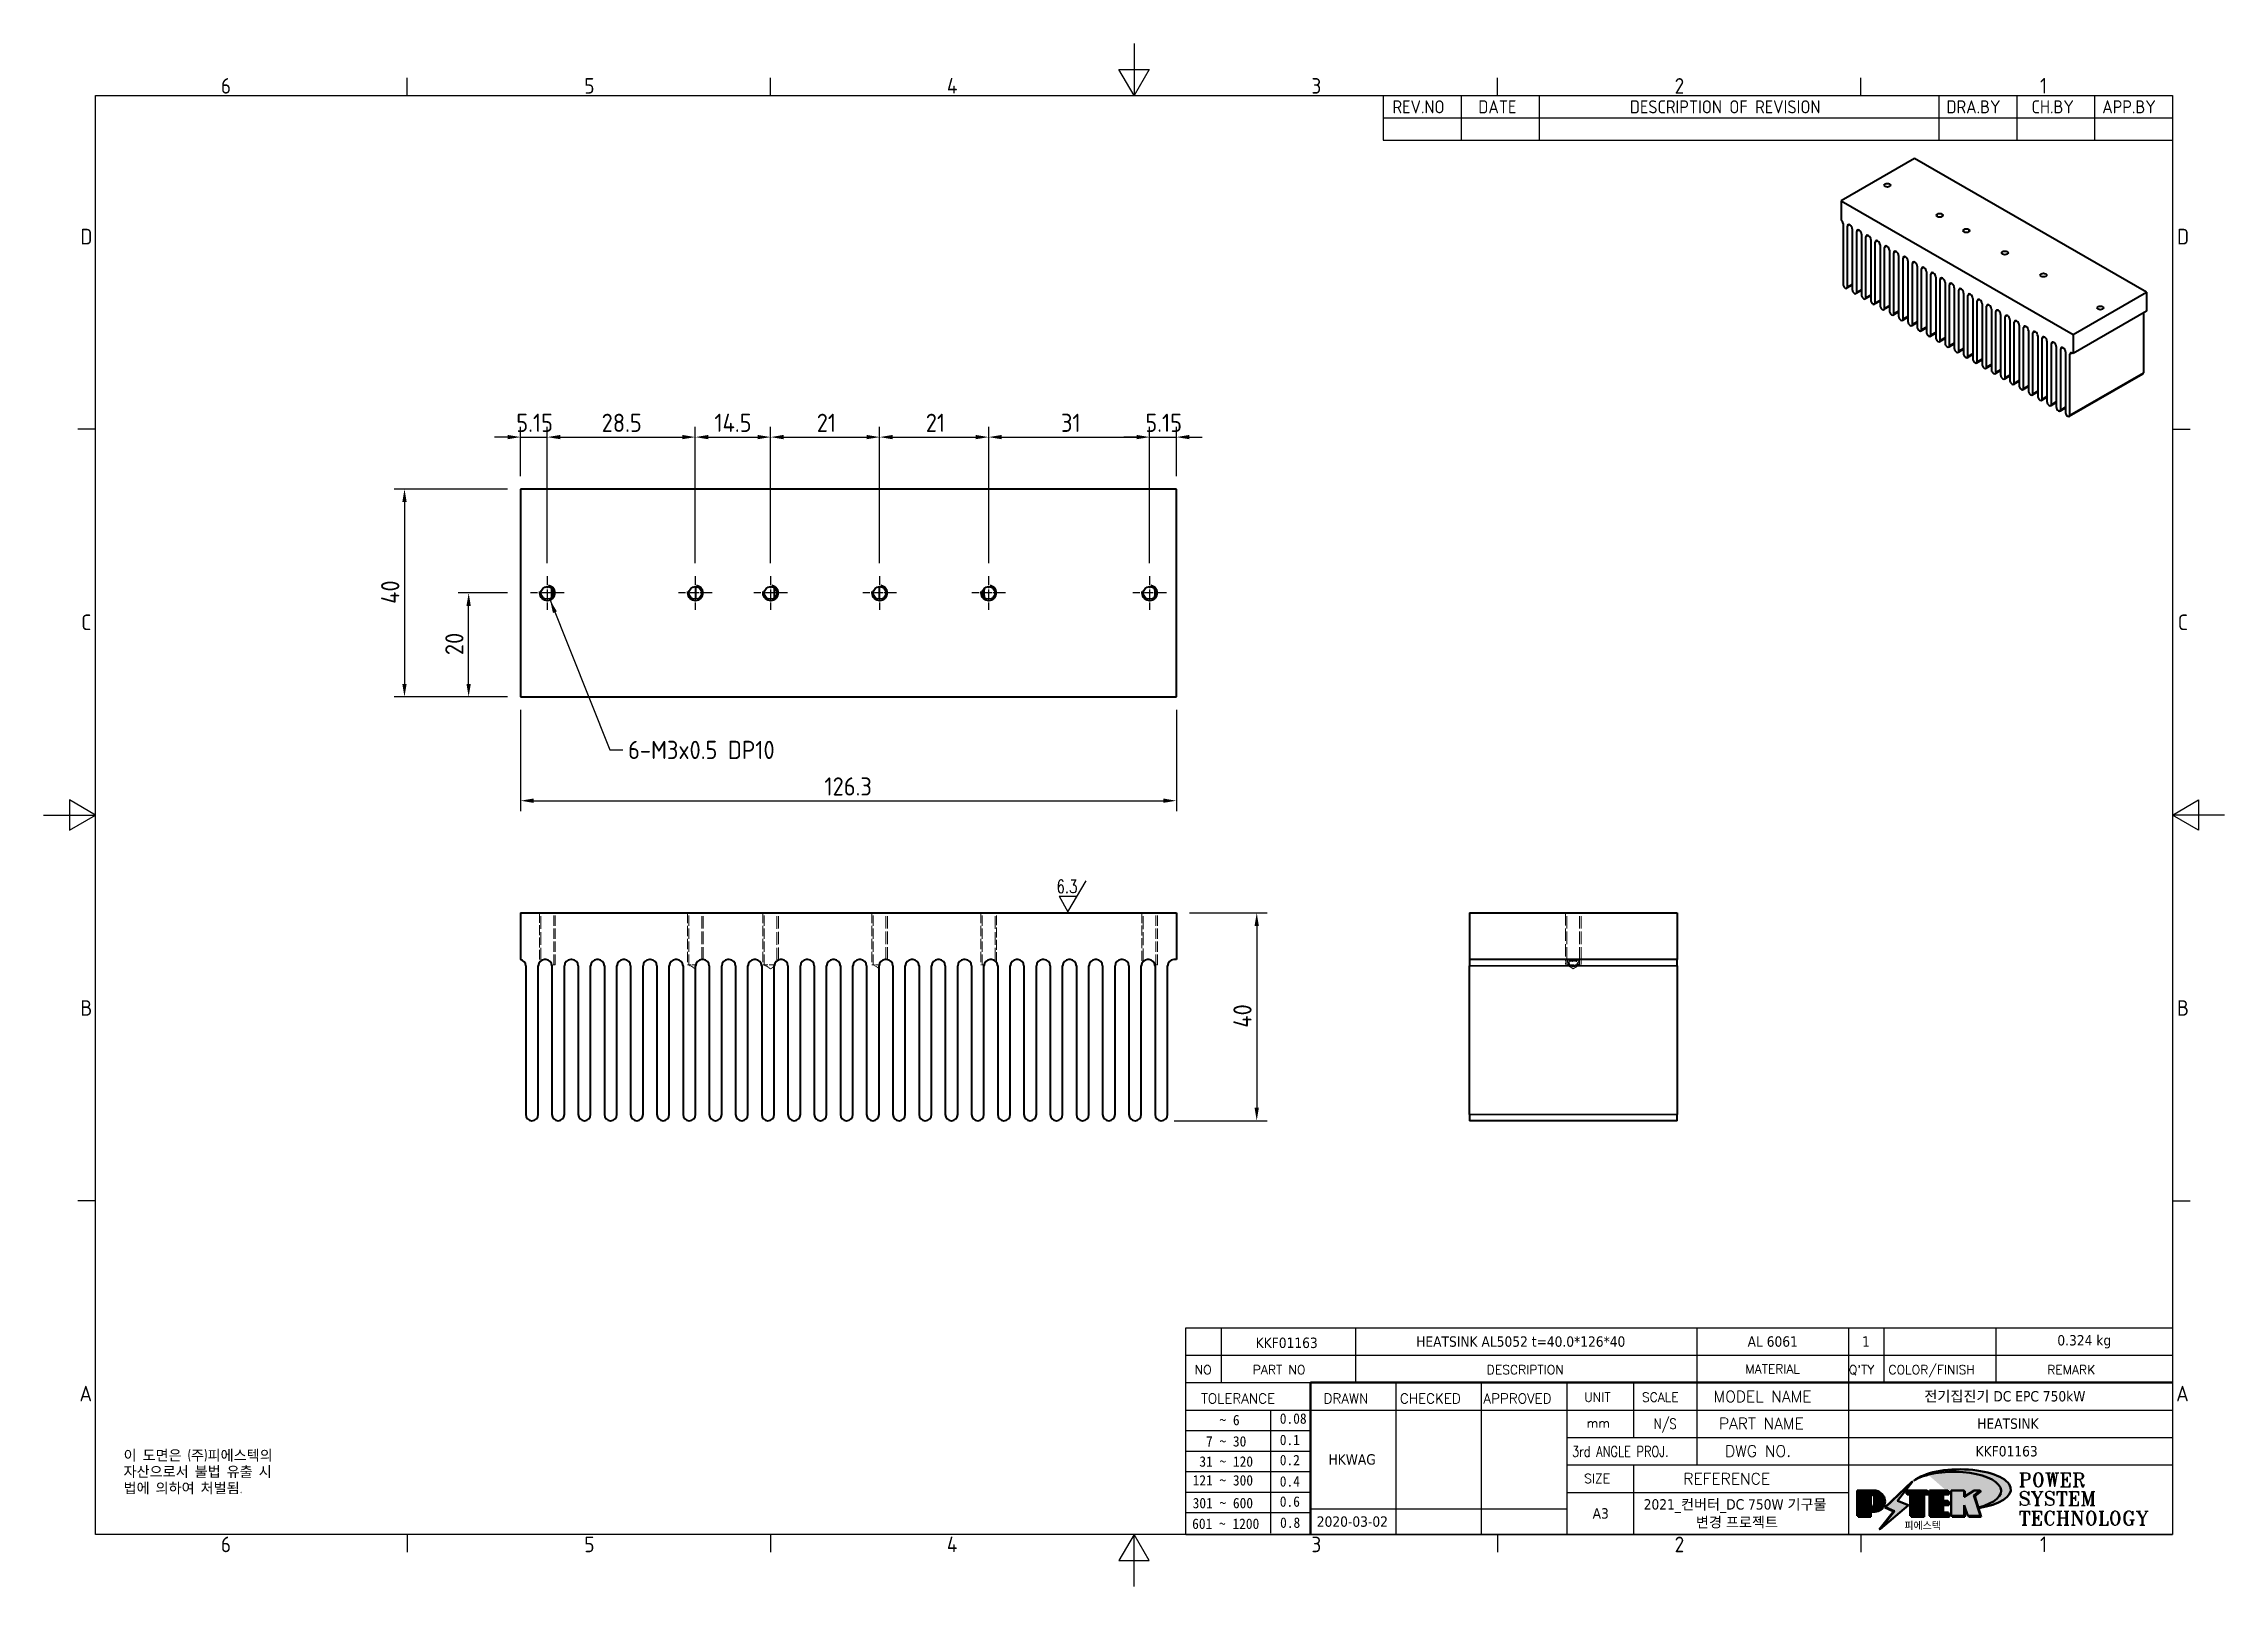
# Model space of a CAD drawing. Header units: millimetres. Extents: x 0 to 420, y 0 to 297.
import ezdxf
from ezdxf.enums import TextEntityAlignment as Align

# ---------------------------------------------------------------- set-up
doc = ezdxf.new("R2010")
doc.units = ezdxf.units.MM
doc.linetypes.add('CHAIN', pattern=[0.3543, 0.2362, -0.0295, 0.0591, -0.0295])
doc.linetypes.add('DASHED', pattern=[0.2067, 0.1654, -0.0413])
doc.layers.get('0').update_dxf_attribs({"color": 3, "lineweight": 25})
for name, color, linetype, lineweight in [('DIM', 4, 'Continuous', 25), ('가려진 것(ISO)', 2, 'DASHED', 18), ('가려진 좁은 것(ISO)', 2, 'DASHED', 18), ('가시적인 것(ISO)', 3, 'Continuous', 40), ('가시적인 좁은 것(ISO)', 3, 'Continuous', 35), ('경계(ISO)', 7, 'Continuous', 25), ('기호(ISO)', 5, 'Continuous', 25), ('제목(ISO)', 5, 'Continuous', 50), ('중심 표식(ISO)', 1, 'Continuous', 25), ('치수(ISO)', 2, 'Continuous', 25), ('해치(ISO)', 7, 'Continuous', 18)]:
    doc.layers.add(name, color=color, linetype=linetype, lineweight=lineweight)
doc.styles.add('HAN_291', font='')
doc.styles.add('HAN_370', font='', dxfattribs={"width": 2})
doc.styles.add('ISO Proportiona M2B', font='isocp.shx')
doc.styles.add('RC_284', font='ROMANC.shx')
doc.styles.add('RC_287', font='ROMANC.shx')
doc.styles.add('RC_292', font='ROMANC.shx')
doc.styles.add('ROMANT_294', font='romant.shx')
doc.styles.add('문자 텍스트_M2B', font='isocp.shx')
doc.styles.add('문자 텍스트_PSTEK_POSCO', font='isocp.shx')
doc.styles.add('치수 텍스트_PSTEK_POSCO', font='isocp.shx')
doc.styles.add('텍스트 스타일198', font='tahoma.ttf')
doc.styles.add('텍스트 스타일333', font='ROMANC.shx', dxfattribs={"width": 0.8})
doc.styles.add('텍스트 스타일492', font='romans.shx', dxfattribs={"width": 0.75})
doc.styles.get('HAN_291').set_extended_font_data('GulimChe')
doc.styles.get('HAN_370').set_extended_font_data('GulimChe')
doc.dimstyles.new('치수_PSTEK_POSCO', dxfattribs={"dimtxt": 3.5, "dimasz": 2.5, "dimexe": 2, "dimexo": 2.5, "dimgap": 1, "dimtad": 1, "dimrnd": 1e-08, "dimdsep": 46, "dimtxsty": '치수 텍스트_PSTEK_POSCO', "dimcen": 0.09, "dimdle": 10, "dimclrd": 7, "dimclre": 7, "dimclrt": 2, "dimadec": 1, "dimazin": 2, "dimtfac": 1, "dimtmove": 0, "dimatfit": 3, "dimfxl": 0, "dimtolj": 1, "dimlwd": -1, "dimlwe": -1, "dimarcsym": 0})
doc.dimstyles.new('치수_PSTEK_POSCO$7', dxfattribs={"dimtxt": 3.5, "dimasz": 2.5, "dimexe": 2, "dimexo": 2.5, "dimgap": 1, "dimtad": 1, "dimrnd": 1e-08, "dimdsep": 46, "dimtxsty": '치수 텍스트_PSTEK_POSCO', "dimcen": 0.09, "dimdle": 10, "dimclrd": 7, "dimclre": 7, "dimclrt": 2, "dimadec": 1, "dimazin": 2, "dimtfac": 1, "dimtmove": 0, "dimatfit": 3, "dimfxl": 0, "dimtolj": 1, "dimlwd": -1, "dimlwe": -1, "dimarcsym": 0})

msp = doc.modelspace()

# ---------------------------------------------------------------- texts
at = {"layer": '기호(ISO)', "color": 2, "char_height": 2.5, "attachment_point": 7, "style": 'ISO Proportiona M2B'}
for s, insert in [('REV.NO', (259.787, 283.583)), ('DATE', (276.314, 283.583)), ('DESCRIPTION OF REVISION', (305.507, 283.583)), ('DRA.BY', (366.476, 283.583)), ('CH.BY', (382.864, 283.583)), ('APP.BY', (396.478, 283.583))]:
    msp.add_mtext(s, dxfattribs=dict(at, insert=insert))
at = {"layer": '기호(ISO)', "color": 2, "insert": (112.564, 161.031), "char_height": 3.5, "width": 33.79106, "attachment_point": 4, "line_spacing_factor": 0.6125, "style": '치수 텍스트_PSTEK_POSCO'}
msp.add_mtext('{6-M3x0.5 DP10}', dxfattribs=at)
at = {"layer": '기호(ISO)', "color": 7, "insert": (15.395, 26.228), "char_height": 2, "width": 51.24014, "attachment_point": 1, "line_spacing_factor": 0.944221, "style": '문자 텍스트_PSTEK_POSCO'}
msp.add_mtext('{이 도면은 (주)피에스텍의\\P자산으로서 불법 유출 시 \\P법에 의하여 처벌됨.}', dxfattribs=at)

# ---------------------------------------------------------------- blocks, each defined once
blk = doc.blocks.new('경계 Default Border')
at = {"layer": '경계(ISO)'}
for p, q in [((70, 287), (70, 290.4)), ((140, 287), (140, 290.4)), ((280, 287), (280, 290.4)), ((350, 287), (350, 290.4)), ((10, 222.75), (6.6, 222.75)), ((410, 222.75), (413.4, 222.75)), ((10, 74.25), (6.6, 74.25)), ((410, 74.25), (413.4, 74.25)), ((70, 10), (70, 6.6)), ((140, 10), (140, 6.6)), ((280, 10), (280, 6.6)), ((350, 10), (350, 6.6))]:
    blk.add_line(p, q, dxfattribs=at)
at = {"layer": '경계(ISO)', "flags": 128}
for points in [[(210, 297), (210, 287), (207.11, 292), (212.89, 292), (210, 287)], [(10, 10), (10, 287), (410, 287), (410, 10), (10, 10)], [(0, 148.5), (10, 148.5), (5, 151.39), (5, 145.61), (10, 148.5)], [(420, 148.5), (410, 148.5), (415, 151.39), (415, 145.61), (410, 148.5)], [(210, 0), (210, 10), (207.11, 5), (212.89, 5), (210, 10)]]:
    blk.add_lwpolyline(points, dxfattribs=at)
at = {"layer": '경계(ISO)', "color": 2, "char_height": 3, "attachment_point": 7, "style": '문자 텍스트_M2B'}
for s, insert in [('6', (34.14, 287.37)), ('5', (104.14, 287.37)), ('4', (173.97, 287.4)), ('3', (244.17, 287.37)), ('2', (314.13, 287.37)), ('1', (384.49, 287.4)), ('D', (7.08, 258.35)), ('D', (410.88, 258.35)), ('C', (7.24, 184.1)), ('C', (411.04, 184.1)), ('B', (7.08, 109.85)), ('B', (410.88, 109.85)), ('A', (6.91, 35.62)), ('A', (410.71, 35.62)), ('6', (34.14, 6.57)), ('5', (104.14, 6.57)), ('4', (173.97, 6.6)), ('3', (244.17, 6.57)), ('2', (314.13, 6.57)), ('1', (384.49, 6.6))]:
    blk.add_mtext(s, dxfattribs=dict(at, insert=insert))
blk = doc.blocks.new('제목 블록 PSTEK')
for color, points in [(252, [(317.22, 17.06), (322.03, 21.63), (322.28, 21.94), (317.05, 16.98), (318.75, 16.19), (316, 12.72), (316.34, 13), (318.92, 16.27)]), (5, [(321.62, 17.42), (319.53, 18.25), (322.45, 22.02), (317.22, 17.06), (318.92, 16.27), (316.17, 12.8)]), (1, [(324.48, 19.61), (325.24, 19.61), (325.24, 20.26), (321.23, 20.26), (321.23, 19.61), (321.98, 19.61), (321.98, 15.34), (324.48, 15.34)]), (252, [(321.98, 19.61), (321.4, 19.61), (321.4, 19.46), (321.98, 19.46)]), (252, [(324.66, 19.46), (325.42, 19.46), (325.42, 20.11), (325.24, 20.11), (325.24, 19.61), (324.48, 19.61), (324.48, 15.34), (322.16, 15.34), (322.16, 15.19), (324.66, 15.19)]), (1, [(329.23, 20.26), (325.66, 20.26), (325.66, 15.34), (329.36, 15.34), (329.36, 15.99), (328.11, 15.99), (328.11, 17.56), (329.23, 17.56), (329.23, 18.26), (328.11, 18.26), (328.11, 19.61), (329.23, 19.61)]), (252, [(328.29, 19.46), (329.41, 19.46), (329.41, 20.11), (329.23, 20.11), (329.23, 19.61), (328.11, 19.61), (328.11, 18.26), (328.29, 18.26)]), (252, [(328.29, 17.42), (329.41, 17.42), (329.41, 18.11), (329.23, 18.11), (329.23, 17.56), (328.11, 17.56), (328.11, 15.99), (328.29, 15.99)]), (1, [(332.33, 20.26), (329.86, 20.26), (329.86, 15.34), (332.33, 15.34), (332.33, 17.43), (333.07, 15.34), (335.49, 15.34), (334.25, 19.31), (335.44, 20.26), (334.31, 20.26), (332.33, 19)]), (252, [(332.51, 16.93), (332.33, 17.43), (332.33, 15.34), (330.04, 15.34), (330.04, 15.19), (332.51, 15.19)]), (252, [(332.51, 20.11), (332.33, 20.11), (332.33, 19), (332.51, 19.11)]), (252, [(335.62, 20.11), (335.25, 20.11), (334.25, 19.31), (335.49, 15.34), (333.2, 15.34), (333.25, 15.19), (335.66, 15.19), (334.43, 19.16)]), (252, [(329.54, 15.85), (329.36, 15.85), (329.36, 15.34), (325.83, 15.34), (325.83, 15.19), (329.54, 15.19)])]:
    blk.add_hatch(color=color).paths.add_polyline_path(points)
h = blk.add_hatch(color=1)
edge = h.paths.add_edge_path(flags=0)
edge.add_line((314.22, 19.61), (314.22, 17))
edge.add_line((314.22, 17), (314.35, 17))
edge.add_arc((314.35, 17.65), 0.651, 270, 360)
edge.add_line((315, 17.65), (315, 18.96))
edge.add_arc((314.35, 18.96), 0.651, 0, 90)
edge.add_line((314.35, 19.61), (314.22, 19.61))
edge = h.paths.add_edge_path()
edge.add_arc((314.98, 18.29), 1.97, 270, 450)
edge.add_line((314.98, 20.26), (311.77, 20.26))
edge.add_line((311.77, 20.26), (311.77, 15.34))
edge.add_line((311.77, 15.34), (314.22, 15.34))
edge.add_line((314.22, 15.34), (314.22, 16.32))
edge.add_line((314.22, 16.32), (314.98, 16.32))
h = blk.add_hatch(color=252)
edge = h.paths.add_edge_path()
edge.add_arc((314.98, 18.29), 1.97, 270, 406.8279)
edge.add_arc((315.16, 18.14), 1.97, -90, 53.561, ccw=False)
edge.add_line((315.16, 16.17), (314.4, 16.17))
edge.add_line((314.4, 16.17), (314.4, 15.19))
edge.add_line((314.4, 15.19), (311.94, 15.19))
edge.add_line((311.94, 15.19), (311.94, 15.34))
edge.add_line((311.94, 15.34), (314.22, 15.34))
edge.add_line((314.22, 15.34), (314.22, 16.32))
edge.add_line((314.22, 16.32), (314.98, 16.32))
h = blk.add_hatch(color=252)
edge = h.paths.add_edge_path()
edge.add_line((314.4, 19.46), (314.53, 19.46))
edge.add_arc((314.53, 18.81), 0.651, 60.4189, 90, ccw=False)
edge.add_arc((314.35, 18.96), 0.651, 39.9699, 90)
edge.add_line((314.35, 19.61), (314.22, 19.61))
edge.add_line((314.22, 19.61), (314.22, 17))
edge.add_line((314.22, 17), (314.35, 17))
edge.add_arc((314.35, 17.65), 0.651, 270, 274.6931)
edge.add_line((314.4, 17), (314.4, 19.46))
at = {"layer": '해치(ISO)', "true_color": 0x27d1fc}
h = blk.add_hatch(color=140, dxfattribs=at)
edge = h.paths.add_edge_path()
edge.add_ellipse((330.37, 20.16), major_axis=(9.1, 0), ratio=0.40699, start_angle=301.3098, end_angle=507.7437)
edge.add_ellipse((331.53, 20.46), major_axis=(-9.82, 0), ratio=0.39426, start_angle=111.5121, end_angle=334.4703, ccw=False)
edge.add_line((335.14, 16.86), (335.1, 16.99))
at = {"color": 180}
for p, q in [((182.48, 11.79), (182.48, 51.57)), ((182.48, 51.57), (372.48, 51.57)), ((189.27, 51.57), (189.27, 41.01)), ((215.22, 41.01), (215.22, 51.57)), ((280.88, 51.57), (280.88, 41.01)), ((310.09, 51.57), (310.09, 41.01)), ((316.9, 51.57), (316.9, 41.01)), ((338.46, 51.57), (338.46, 41.01)), ((372.48, 51.57), (372.48, 11.79)), ((182.48, 46.29), (372.48, 46.29)), ((182.48, 41.01), (206.45, 41.01)), ((222.94, 11.79), (222.94, 41.01)), ((239.43, 11.79), (239.43, 41.01)), ((255.92, 11.79), (255.92, 41.01)), ((268.69, 41.01), (268.69, 30.45)), ((280.88, 41.01), (280.88, 25.17)), ((310.09, 41.01), (310.09, 11.79)), ((182.48, 35.73), (206.45, 35.73)), ((198.86, 12.03), (198.86, 35.73)), ((206.45, 35.73), (372.48, 35.73)), ((182.48, 31.78), (206.45, 31.78)), ((255.92, 30.45), (372.48, 30.45)), ((182.48, 27.83), (206.45, 27.83)), ((182.48, 23.88), (206.45, 23.88)), ((255.92, 25.17), (372.48, 25.17)), ((268.69, 25.17), (268.69, 11.79)), ((182.48, 19.93), (206.45, 19.93)), ((255.92, 19.89), (310.09, 19.89)), ((182.48, 15.98), (206.45, 15.98)), ((206.45, 16.74), (255.92, 16.74)), ((182.48, 11.79), (372.48, 11.79))]:
    blk.add_line(p, q, dxfattribs=at)
at = {"color": 7, "lineweight": 50}
for p, q in [((206.45, 11.79), (206.45, 41.01)), ((206.45, 41.01), (372.48, 41.01))]:
    blk.add_line(p, q, dxfattribs=at)
at = {"color": 7}
for p, q in [((322.28, 21.94), (317.05, 16.98)), ((322.45, 22.02), (317.22, 17.06)), ((317.22, 17.06), (322.03, 21.63)), ((319.53, 18.25), (322.45, 22.02)), ((322.03, 21.63), (322.28, 21.94)), ((314.98, 20.26), (311.77, 20.26)), ((311.77, 20.26), (311.77, 15.34)), ((314.98, 20.26), (311.77, 20.26)), ((311.77, 20.26), (311.77, 15.34)), ((314.22, 17), (314.22, 19.61)), ((314.22, 19.61), (314.35, 19.61)), ((314.35, 19.61), (314.22, 19.61)), ((314.22, 19.61), (314.22, 17)), ((314.22, 17), (314.22, 19.61)), ((314.22, 19.61), (314.35, 19.61)), ((314.35, 17), (314.22, 17)), ((314.22, 17), (314.35, 17)), ((314.35, 17), (314.22, 17)), ((314.4, 19.46), (314.53, 19.46)), ((314.4, 17), (314.4, 19.46)), ((315, 18.96), (315, 17.65)), ((315, 18.96), (315, 17.65)), ((316.17, 12.8), (321.62, 17.42)), ((317.05, 16.98), (318.75, 16.19)), ((318.92, 16.27), (317.22, 17.06)), ((317.22, 17.06), (318.92, 16.27)), ((321.62, 17.42), (319.53, 18.25)), ((325.24, 20.26), (321.23, 20.26)), ((321.23, 20.26), (321.23, 19.61)), ((325.24, 20.26), (321.23, 20.26)), ((321.23, 20.26), (321.23, 19.61)), ((321.23, 19.61), (321.98, 19.61)), ((321.23, 19.61), (321.98, 19.61)), ((321.4, 19.61), (321.4, 19.46)), ((321.98, 19.61), (321.4, 19.61)), ((321.4, 19.46), (321.98, 19.46)), ((321.98, 19.61), (321.98, 15.34)), ((321.98, 19.46), (321.98, 19.61)), ((321.98, 19.61), (321.98, 15.34)), ((324.48, 19.61), (325.24, 19.61)), ((324.48, 15.34), (324.48, 19.61)), ((325.24, 19.61), (324.48, 19.61)), ((324.48, 19.61), (324.48, 15.34)), ((324.48, 19.61), (325.24, 19.61)), ((324.48, 15.34), (324.48, 19.61)), ((324.66, 19.46), (325.42, 19.46)), ((324.66, 15.19), (324.66, 19.46)), ((325.24, 19.61), (325.24, 20.26)), ((325.24, 19.61), (325.24, 20.26)), ((325.42, 20.11), (325.24, 20.11)), ((325.24, 20.11), (325.24, 19.61)), ((325.42, 19.46), (325.42, 20.11)), ((329.23, 20.26), (325.66, 20.26)), ((325.66, 20.26), (325.66, 15.34)), ((325.66, 20.26), (325.66, 15.34)), ((329.23, 20.26), (325.66, 20.26)), ((328.11, 18.26), (328.11, 19.61)), ((328.11, 19.61), (329.23, 19.61)), ((329.23, 19.61), (328.11, 19.61)), ((328.11, 19.61), (328.11, 18.26)), ((328.11, 18.26), (328.11, 19.61)), ((328.11, 19.61), (329.23, 19.61)), ((329.23, 18.26), (328.11, 18.26)), ((328.11, 18.26), (328.29, 18.26)), ((329.23, 18.26), (328.11, 18.26)), ((328.11, 17.56), (329.23, 17.56)), ((328.11, 15.99), (328.11, 17.56)), ((329.23, 17.56), (328.11, 17.56)), ((328.11, 17.56), (328.11, 15.99)), ((328.11, 17.56), (329.23, 17.56)), ((328.11, 15.99), (328.11, 17.56)), ((328.29, 18.26), (328.29, 19.46)), ((328.29, 19.46), (329.41, 19.46)), ((328.29, 15.99), (328.29, 17.42)), ((328.29, 17.42), (329.41, 17.42)), ((329.23, 19.61), (329.23, 20.26)), ((329.23, 19.61), (329.23, 20.26)), ((329.41, 20.11), (329.23, 20.11)), ((329.23, 20.11), (329.23, 19.61)), ((329.23, 17.56), (329.23, 18.26)), ((329.23, 17.56), (329.23, 18.26)), ((329.41, 18.11), (329.23, 18.11)), ((329.23, 18.11), (329.23, 17.56)), ((329.41, 19.46), (329.41, 20.11)), ((329.41, 17.42), (329.41, 18.11)), ((332.33, 20.26), (329.86, 20.26)), ((329.86, 20.26), (329.86, 15.34)), ((329.86, 20.26), (329.86, 15.34)), ((332.33, 20.26), (329.86, 20.26)), ((334.31, 20.26), (332.33, 19)), ((332.33, 19), (332.33, 20.26)), ((334.31, 20.26), (332.33, 19)), ((332.33, 19), (332.33, 20.26)), ((332.51, 20.11), (332.33, 20.11)), ((332.33, 20.11), (332.33, 19)), ((332.33, 19), (332.51, 19.11)), ((332.33, 17.43), (333.07, 15.34)), ((332.33, 15.34), (332.33, 17.43)), ((332.51, 16.93), (332.33, 17.43)), ((332.33, 17.43), (332.33, 15.34)), ((332.33, 17.43), (333.07, 15.34)), ((332.33, 15.34), (332.33, 17.43)), ((332.51, 19.11), (332.51, 20.11)), ((332.51, 15.19), (332.51, 16.93)), ((334.25, 19.31), (335.44, 20.26)), ((334.25, 19.31), (335.44, 20.26)), ((335.25, 20.11), (334.25, 19.31)), ((335.49, 15.34), (334.25, 19.31)), ((334.25, 19.31), (335.49, 15.34)), ((335.49, 15.34), (334.25, 19.31)), ((335.44, 20.26), (334.31, 20.26)), ((335.44, 20.26), (334.31, 20.26)), ((334.43, 19.16), (335.62, 20.11)), ((335.66, 15.19), (334.43, 19.16)), ((335.62, 20.11), (335.25, 20.11)), ((345.04, 17.5), (344.99, 17.69)), ((311.77, 15.34), (314.22, 15.34)), ((311.77, 15.34), (314.22, 15.34)), ((314.22, 15.34), (311.94, 15.34)), ((311.94, 15.34), (311.94, 15.19)), ((311.94, 15.19), (314.4, 15.19)), ((314.22, 16.32), (314.98, 16.32)), ((314.22, 15.34), (314.22, 16.32)), ((314.98, 16.32), (314.22, 16.32)), ((314.22, 16.32), (314.22, 15.34)), ((314.22, 16.32), (314.98, 16.32)), ((314.22, 15.34), (314.22, 16.32)), ((314.4, 16.17), (315.16, 16.17)), ((314.4, 15.19), (314.4, 16.17)), ((318.75, 16.19), (316, 12.72)), ((316, 12.72), (316.34, 13)), ((318.92, 16.27), (316.17, 12.8)), ((316.34, 13), (318.92, 16.27)), ((321.98, 15.34), (324.48, 15.34)), ((321.98, 15.34), (324.48, 15.34)), ((324.48, 15.34), (322.16, 15.34)), ((322.16, 15.34), (322.16, 15.19)), ((322.16, 15.19), (324.66, 15.19)), ((325.66, 15.34), (329.36, 15.34)), ((325.66, 15.34), (329.36, 15.34)), ((329.36, 15.34), (325.83, 15.34)), ((325.83, 15.34), (325.83, 15.19)), ((325.83, 15.19), (329.54, 15.19)), ((329.36, 15.99), (328.11, 15.99)), ((328.11, 15.99), (328.29, 15.99)), ((329.36, 15.99), (328.11, 15.99)), ((329.36, 15.34), (329.36, 15.99)), ((329.36, 15.34), (329.36, 15.99)), ((329.54, 15.85), (329.36, 15.85)), ((329.36, 15.85), (329.36, 15.34)), ((329.54, 15.19), (329.54, 15.85)), ((329.86, 15.34), (332.33, 15.34)), ((329.86, 15.34), (332.33, 15.34)), ((332.33, 15.34), (330.04, 15.34)), ((330.04, 15.34), (330.04, 15.19)), ((330.04, 15.19), (332.51, 15.19)), ((333.07, 15.34), (335.49, 15.34)), ((333.07, 15.34), (335.49, 15.34)), ((335.49, 15.34), (333.2, 15.34)), ((333.2, 15.34), (333.25, 15.19)), ((333.25, 15.19), (335.66, 15.19))]:
    blk.add_line(p, q, dxfattribs=at)
at = {"color": 5}
for p, q in [((322.45, 22.02), (317.22, 17.06)), ((319.53, 18.25), (322.45, 22.02)), ((316.17, 12.8), (321.62, 17.42)), ((317.22, 17.06), (318.92, 16.27)), ((321.62, 17.42), (319.53, 18.25)), ((318.92, 16.27), (316.17, 12.8))]:
    blk.add_line(p, q, dxfattribs=at)
at = {"color": 1}
for p, q in [((314.98, 20.26), (311.77, 20.26)), ((311.77, 20.26), (311.77, 15.34)), ((314.22, 17), (314.22, 19.61)), ((314.22, 19.61), (314.35, 19.61)), ((314.35, 17), (314.22, 17)), ((315, 18.96), (315, 17.65)), ((325.24, 20.26), (321.23, 20.26)), ((321.23, 20.26), (321.23, 19.61)), ((321.23, 19.61), (321.98, 19.61)), ((321.98, 19.61), (321.98, 15.34)), ((324.48, 19.61), (325.24, 19.61)), ((324.48, 15.34), (324.48, 19.61)), ((325.24, 19.61), (325.24, 20.26)), ((329.23, 20.26), (325.66, 20.26)), ((325.66, 20.26), (325.66, 15.34)), ((328.11, 18.26), (328.11, 19.61)), ((328.11, 19.61), (329.23, 19.61)), ((329.23, 18.26), (328.11, 18.26)), ((328.11, 17.56), (329.23, 17.56)), ((328.11, 15.99), (328.11, 17.56)), ((329.23, 19.61), (329.23, 20.26)), ((329.23, 17.56), (329.23, 18.26)), ((332.33, 20.26), (329.86, 20.26)), ((329.86, 20.26), (329.86, 15.34)), ((334.31, 20.26), (332.33, 19)), ((332.33, 19), (332.33, 20.26)), ((332.33, 17.43), (333.07, 15.34)), ((332.33, 15.34), (332.33, 17.43)), ((334.25, 19.31), (335.44, 20.26)), ((335.49, 15.34), (334.25, 19.31)), ((335.44, 20.26), (334.31, 20.26)), ((311.77, 15.34), (314.22, 15.34)), ((314.22, 16.32), (314.98, 16.32)), ((314.22, 15.34), (314.22, 16.32)), ((321.98, 15.34), (324.48, 15.34)), ((325.66, 15.34), (329.36, 15.34)), ((329.36, 15.99), (328.11, 15.99)), ((329.36, 15.34), (329.36, 15.99)), ((329.86, 15.34), (332.33, 15.34)), ((333.07, 15.34), (335.49, 15.34))]:
    blk.add_line(p, q, dxfattribs=at)
at = {"color": 7}
for centre, radius, start, end in [((314.35, 18.96), 0.651, 0, 90), ((314.35, 18.96), 0.651, 39.9699, 90), ((314.35, 18.96), 0.651, 0, 90), ((314.35, 17.65), 0.651, 270, 0), ((314.35, 17.65), 0.651, 270, 0), ((314.35, 17.65), 0.651, 270, 274.6931), ((314.53, 18.81), 0.651, 60.4189, 90), ((314.98, 18.29), 1.97, 270, 90), ((314.98, 18.29), 1.97, 270, 90), ((314.98, 18.29), 1.97, 270, 46.8279), ((315.16, 18.14), 1.97, 270, 53.561)]:
    blk.add_arc(centre, radius, start, end, dxfattribs=at)
at = {"color": 1}
for centre, radius, start, end in [((314.35, 18.96), 0.651, 0, 90), ((314.35, 17.65), 0.651, 270, 0), ((314.98, 18.29), 1.97, 270, 90)]:
    blk.add_arc(centre, radius, start, end, dxfattribs=at)
at = {"layer": '제목(ISO)', "lineweight": 18}
blk.add_line((182.48, 35.73), (182.48, 11.79), dxfattribs=at)
at = {"layer": '제목(ISO)'}
for p, q in [((322.28, 21.94), (317.05, 16.98)), ((322.45, 22.02), (317.22, 17.06)), ((317.22, 17.06), (322.03, 21.63)), ((319.53, 18.25), (322.45, 22.02)), ((322.03, 21.63), (322.28, 21.94)), ((314.98, 20.26), (311.77, 20.26)), ((311.77, 20.26), (311.77, 15.34)), ((314.22, 17), (314.22, 19.61)), ((314.22, 19.61), (314.35, 19.61)), ((314.35, 19.61), (314.22, 19.61)), ((314.22, 19.61), (314.22, 17)), ((314.35, 17), (314.22, 17)), ((314.22, 17), (314.35, 17)), ((314.4, 19.46), (314.53, 19.46)), ((314.4, 17), (314.4, 19.46)), ((315, 18.96), (315, 17.65)), ((316.17, 12.8), (321.62, 17.42)), ((317.05, 16.98), (318.75, 16.19)), ((317.22, 17.06), (318.92, 16.27)), ((318.92, 16.27), (317.22, 17.06)), ((321.62, 17.42), (319.53, 18.25)), ((325.24, 20.26), (321.23, 20.26)), ((321.23, 20.26), (321.23, 19.61)), ((321.23, 19.61), (321.98, 19.61)), ((321.98, 19.61), (321.4, 19.61)), ((321.4, 19.61), (321.4, 19.46)), ((321.4, 19.46), (321.98, 19.46)), ((321.98, 19.61), (321.98, 15.34)), ((321.98, 19.46), (321.98, 19.61)), ((324.48, 19.61), (325.24, 19.61)), ((324.48, 15.34), (324.48, 19.61)), ((325.24, 19.61), (324.48, 19.61)), ((324.48, 19.61), (324.48, 15.34)), ((324.66, 19.46), (325.42, 19.46)), ((324.66, 15.19), (324.66, 19.46)), ((325.24, 19.61), (325.24, 20.26)), ((325.42, 20.11), (325.24, 20.11)), ((325.24, 20.11), (325.24, 19.61)), ((325.42, 19.46), (325.42, 20.11)), ((329.23, 20.26), (325.66, 20.26)), ((325.66, 20.26), (325.66, 15.34)), ((328.11, 18.26), (328.11, 19.61)), ((328.11, 19.61), (329.23, 19.61)), ((329.23, 19.61), (328.11, 19.61)), ((328.11, 19.61), (328.11, 18.26)), ((329.23, 18.26), (328.11, 18.26)), ((328.11, 18.26), (328.29, 18.26)), ((328.11, 15.99), (328.11, 17.56)), ((328.11, 17.56), (329.23, 17.56)), ((329.23, 17.56), (328.11, 17.56)), ((328.11, 17.56), (328.11, 15.99)), ((328.29, 19.46), (329.41, 19.46)), ((328.29, 18.26), (328.29, 19.46)), ((328.29, 17.42), (329.41, 17.42)), ((328.29, 15.99), (328.29, 17.42)), ((329.23, 19.61), (329.23, 20.26)), ((329.41, 20.11), (329.23, 20.11)), ((329.23, 20.11), (329.23, 19.61)), ((329.23, 17.56), (329.23, 18.26)), ((329.41, 18.11), (329.23, 18.11)), ((329.23, 18.11), (329.23, 17.56)), ((329.41, 19.46), (329.41, 20.11)), ((329.41, 17.42), (329.41, 18.11)), ((332.33, 20.26), (329.86, 20.26)), ((329.86, 20.26), (329.86, 15.34)), ((334.31, 20.26), (332.33, 19)), ((332.33, 19), (332.33, 20.26)), ((332.51, 20.11), (332.33, 20.11)), ((332.33, 20.11), (332.33, 19)), ((332.33, 19), (332.51, 19.11)), ((332.33, 15.34), (332.33, 17.43)), ((332.33, 17.43), (333.07, 15.34)), ((332.51, 16.93), (332.33, 17.43)), ((332.33, 17.43), (332.33, 15.34)), ((332.51, 19.11), (332.51, 20.11)), ((332.51, 15.19), (332.51, 16.93)), ((334.25, 19.31), (335.44, 20.26)), ((335.25, 20.11), (334.25, 19.31)), ((335.49, 15.34), (334.25, 19.31)), ((334.25, 19.31), (335.49, 15.34)), ((335.44, 20.26), (334.31, 20.26)), ((334.43, 19.16), (335.62, 20.11)), ((335.66, 15.19), (334.43, 19.16)), ((335.62, 20.11), (335.25, 20.11)), ((311.77, 15.34), (314.22, 15.34)), ((314.22, 15.34), (311.94, 15.34)), ((311.94, 15.34), (311.94, 15.19)), ((311.94, 15.19), (314.4, 15.19)), ((314.22, 15.34), (314.22, 16.32)), ((314.22, 16.32), (314.98, 16.32)), ((314.98, 16.32), (314.22, 16.32)), ((314.22, 16.32), (314.22, 15.34)), ((314.4, 15.19), (314.4, 16.17)), ((314.4, 16.17), (315.16, 16.17)), ((318.75, 16.19), (316, 12.72)), ((316, 12.72), (316.34, 13)), ((318.92, 16.27), (316.17, 12.8)), ((316.34, 13), (318.92, 16.27)), ((321.98, 15.34), (324.48, 15.34)), ((324.48, 15.34), (322.16, 15.34)), ((322.16, 15.34), (322.16, 15.19)), ((322.16, 15.19), (324.66, 15.19)), ((325.66, 15.34), (329.36, 15.34)), ((329.36, 15.34), (325.83, 15.34)), ((325.83, 15.34), (325.83, 15.19)), ((325.83, 15.19), (329.54, 15.19)), ((329.36, 15.99), (328.11, 15.99)), ((328.11, 15.99), (328.29, 15.99)), ((329.36, 15.34), (329.36, 15.99)), ((329.54, 15.85), (329.36, 15.85)), ((329.36, 15.85), (329.36, 15.34)), ((329.54, 15.19), (329.54, 15.85)), ((329.86, 15.34), (332.33, 15.34)), ((332.33, 15.34), (330.04, 15.34)), ((330.04, 15.34), (330.04, 15.19)), ((330.04, 15.19), (332.51, 15.19)), ((333.07, 15.34), (335.49, 15.34)), ((335.49, 15.34), (333.2, 15.34)), ((333.2, 15.34), (333.25, 15.19)), ((333.25, 15.19), (335.66, 15.19))]:
    blk.add_line(p, q, dxfattribs=at)
at = {"layer": '제목(ISO)', "color": 4}
blk.add_line((335.14, 16.86), (335.1, 16.99), dxfattribs=at)
at = {"layer": '제목(ISO)'}
for centre, radius, start, end in [((314.35, 18.96), 0.651, 0, 90), ((314.35, 18.96), 0.651, 39.9699, 90), ((314.35, 17.65), 0.651, 270, 0), ((314.35, 17.65), 0.651, 270, 274.6931), ((314.53, 18.81), 0.651, 60.4189, 90), ((314.98, 18.29), 1.97, 46.8279, 90), ((314.98, 18.29), 1.97, 270, 46.8279), ((314.98, 18.29), 1.97, 270, 46.8279), ((315.16, 18.14), 1.97, 270, 53.561)]:
    blk.add_arc(centre, radius, start, end, dxfattribs=at)
at = {"layer": '제목(ISO)', "color": 4}
for centre, major_axis, ratio, start_param, end_param in [((331.53, 20.46), (9.82, 0), 0.39426, 5.087845, 8.9792), ((330.37, 20.16), (9.1, 0), 0.40699, 5.258849, 8.861799)]:
    blk.add_ellipse(centre, major_axis=major_axis, ratio=ratio, start_param=start_param, end_param=end_param, dxfattribs=at)
at = {"color": 2}
for s, height, style, p in [('NO', 1.742, 'RC_284', (184.14, 42.62)), ('PART NO', 1.742, 'RC_284', (195.34, 42.62)), ('DESCRIPTION', 1.7424, 'RC_284', (240.4, 42.62)), ("Q'TY", 1.742, 'RC_284', (310.14, 42.62)), ('COLOR/FINISH', 1.7424, 'RC_284', (317.77, 42.62)), ('REMARK', 1.742, 'RC_284', (348.35, 42.62)), (' TOLERANCE', 1.9, 'RC_287', (184.09, 37.01)), ('DRAWN', 1.9, 'RC_287', (208.98, 37.01)), ('CHECKED', 1.9, 'RC_287', (223.69, 37.01)), ('APPROVED', 1.9, 'RC_287', (239.78, 37.01)), ('UNIT', 1.742, 'RC_284', (259.17, 37.34)), ('SCALE', 1.742, 'RC_284', (270.29, 37.34)), ('MODEL NAME', 2.178, 'RC_292', (284.1, 37.25)), ('    ~ 6', 2, 'HAN_291', (183.77, 32.82)), ('0.08', 2, 'HAN_291', (200.55, 33.1)), ('PART NAME', 2.178, 'RC_292', (285.14, 32.03)), ('  7 ~ 30', 2, 'HAN_291', (183.77, 28.71)), ('0.1', 2, 'HAN_291', (200.55, 28.99)), ('mm', 1.742, 'RC_284', (259.65, 32.35)), (' 31 ~ 120', 2, 'HAN_291', (183.77, 24.83)), ('0.2', 2, 'HAN_291', (200.55, 25.11)), (' DWG NO.', 2.178, 'RC_292', (284.81, 26.75)), ('121 ~ 300', 2, 'HAN_291', (183.77, 21.21)), ('0.4', 2, 'HAN_291', (200.55, 21)), ('SIZE', 1.742, 'RC_284', (259.17, 21.69)), ('REFERENCE', 2.178, 'RC_292', (278.27, 21.43)), ('301 ~ 600', 2, 'HAN_291', (183.77, 16.83)), ('0.6', 2, 'HAN_291', (200.55, 17.12)), ('601 ~ 1200', 2, 'HAN_291', (183.68, 12.85)), ('0.8', 2, 'HAN_291', (200.61, 13.06))]:
    blk.add_text(s, height=height, dxfattribs=dict(at, style=style)).set_placement(p)
at = {"color": 2, "style": 'RC_284'}
blk.add_text('MATERIAL', height=1.742, dxfattribs=at).set_placement((295.48, 43.65), align=Align.MIDDLE_CENTER)
at = {"color": 7, "style": '텍스트 스타일333', "width": 0.8}
blk.add_text('N/S', height=2, dxfattribs=at).set_placement((274.78, 33.09), align=Align.MIDDLE_CENTER)
at = {"color": 2, "style": '텍스트 스타일333', "width": 0.8}
blk.add_text('3rd ANGLE PROJ.', height=2, dxfattribs=at).set_placement((256.84, 26.76))
at = {"color": 7, "style": 'ROMANT_294'}
for s, p in [('POWER', (342.83, 20.97)), ('SYSTEM', (342.83, 17.33)), ('TECHNOLOGY', (342.83, 13.57))]:
    blk.add_text(s, height=2.7, dxfattribs=at).set_placement(p)
at = {"color": 7, "insert": (320.85, 14.21), "char_height": 1.4, "attachment_point": 1, "line_spacing_factor": 0.332, "style": 'HAN_370'}
blk.add_mtext('\\fHY견고딕|b0|i0;\\H1.4000;피에스텍', dxfattribs=at)
at = {"layer": '제목(ISO)', "color": 7, "style": '텍스트 스타일198'}
for tag, p in [('질량\\P3;_001', (350.3, 48.16)), ('부품_번호_001', (195.91, 47.68)), ('설명_001', (226.82, 47.92)), ('재질_001', (290.65, 47.93)), ("3._Q'TY_001", (312.71, 47.92)), ('1._MODEL_NAME_001', (324.68, 37.39)), ('제목_001', (334.88, 32.12)), ('설계자_001', (209.94, 25.23)), ('부품_번호_001', (334.57, 26.81)), ('시트_크기_001', (260.81, 14.84)), ('프로젝트_001', (270.63, 16.58)), ('작성_날짜_001', (207.68, 13.27)), ('프로젝트_002', (280.69, 13.15))]:
    blk.add_attdef(tag, p, '', height=2, dxfattribs=at)
for tag, p in [('4._COLOR', (327.68, 48.93)), ('점검자', (231.18, 26.23)), ('엔지니어링_승인자', (247.67, 26.23)), ('점검_날짜', (231.18, 14.27)), ('엔지니어링_승인_날짜', (247.67, 14.27))]:
    blk.add_attdef(tag, text='', height=2, dxfattribs=at).set_placement(p, align=Align.MIDDLE_CENTER)
blk = doc.blocks.new('*D21')
at = {"layer": 'Defpoints', "color": 0, "transparency": 16777216}
for p in [(97.01, 221.25), (91.86, 211.25), (97.01, 194.48)]:
    blk.add_point(p, dxfattribs=at)
at = {"layer": '치수(ISO)', "color": 7, "transparency": 16777216}
for p, q in [((91.86, 213.75), (91.86, 223.25)), ((97.01, 196.98), (97.01, 223.25)), ((89.36, 221.25), (86.86, 221.25)), ((91.86, 221.25), (97.01, 221.25)), ((99.51, 221.25), (102.01, 221.25))]:
    blk.add_line(p, q, dxfattribs=at)
for points in [[(89.36, 221.67), (89.36, 220.84), (91.86, 221.25)], [(99.51, 221.67), (99.51, 220.84), (97.01, 221.25)]]:
    blk.add_solid(points, dxfattribs=at)
at = {"layer": '치수(ISO)', "color": 2, "transparency": 16777216, "insert": (91.03, 224), "char_height": 3.5, "attachment_point": 4, "style": '치수 텍스트_PSTEK_POSCO'}
blk.add_mtext('\\A1;5.15', dxfattribs=at)
blk = doc.blocks.new('*D22')
at = {"layer": 'Defpoints', "color": 0, "transparency": 16777216}
for p in [(125.51, 221.25), (97.01, 194.48), (125.51, 194.48)]:
    blk.add_point(p, dxfattribs=at)
at = {"layer": '치수(ISO)', "color": 7, "transparency": 16777216}
for p, q in [((97.01, 196.98), (97.01, 223.25)), ((125.51, 196.98), (125.51, 223.25)), ((99.51, 221.25), (123.01, 221.25))]:
    blk.add_line(p, q, dxfattribs=at)
for points in [[(99.51, 221.67), (99.51, 220.84), (97.01, 221.25)], [(123.01, 221.67), (123.01, 220.84), (125.51, 221.25)]]:
    blk.add_solid(points, dxfattribs=at)
at = {"layer": '치수(ISO)', "color": 2, "transparency": 16777216, "insert": (107.47, 224), "char_height": 3.5, "attachment_point": 4, "style": '치수 텍스트_PSTEK_POSCO'}
blk.add_mtext('\\A1;28.5', dxfattribs=at)
blk = doc.blocks.new('*D23')
at = {"layer": 'Defpoints', "color": 0, "transparency": 16777216}
for p in [(140.01, 221.25), (125.51, 194.48), (140.01, 194.48)]:
    blk.add_point(p, dxfattribs=at)
at = {"layer": '치수(ISO)', "color": 7, "transparency": 16777216}
for p, q in [((125.51, 196.98), (125.51, 223.25)), ((140.01, 196.98), (140.01, 223.25)), ((128.01, 221.25), (137.51, 221.25))]:
    blk.add_line(p, q, dxfattribs=at)
for points in [[(128.01, 221.67), (128.01, 220.84), (125.51, 221.25)], [(137.51, 221.67), (137.51, 220.84), (140.01, 221.25)]]:
    blk.add_solid(points, dxfattribs=at)
at = {"layer": '치수(ISO)', "color": 2, "transparency": 16777216, "insert": (129.19, 224), "char_height": 3.5, "attachment_point": 4, "style": '치수 텍스트_PSTEK_POSCO'}
blk.add_mtext('\\A1;14.5', dxfattribs=at)
blk = doc.blocks.new('*D24')
at = {"layer": 'Defpoints', "color": 0, "transparency": 16777216}
for p in [(161.01, 221.25), (140.01, 194.48), (161.01, 194.48)]:
    blk.add_point(p, dxfattribs=at)
at = {"layer": '치수(ISO)', "color": 7, "transparency": 16777216}
for p, q in [((140.01, 196.98), (140.01, 223.25)), ((161.01, 196.98), (161.01, 223.25)), ((142.51, 221.25), (158.51, 221.25))]:
    blk.add_line(p, q, dxfattribs=at)
for points in [[(142.51, 221.67), (142.51, 220.84), (140.01, 221.25)], [(158.51, 221.67), (158.51, 220.84), (161.01, 221.25)]]:
    blk.add_solid(points, dxfattribs=at)
at = {"layer": '치수(ISO)', "color": 2, "transparency": 16777216, "insert": (148.9, 224), "char_height": 3.5, "attachment_point": 4, "style": '치수 텍스트_PSTEK_POSCO'}
blk.add_mtext('\\A1;21', dxfattribs=at)
blk = doc.blocks.new('*D25')
at = {"layer": 'Defpoints', "color": 0, "transparency": 16777216}
for p in [(182.01, 221.25), (161.01, 194.48), (182.01, 194.48)]:
    blk.add_point(p, dxfattribs=at)
at = {"layer": '치수(ISO)', "color": 7, "transparency": 16777216}
for p, q in [((161.01, 196.98), (161.01, 223.25)), ((182.01, 196.98), (182.01, 223.25)), ((163.51, 221.25), (179.51, 221.25))]:
    blk.add_line(p, q, dxfattribs=at)
for points in [[(163.51, 221.67), (163.51, 220.84), (161.01, 221.25)], [(179.51, 221.67), (179.51, 220.84), (182.01, 221.25)]]:
    blk.add_solid(points, dxfattribs=at)
at = {"layer": '치수(ISO)', "color": 2, "transparency": 16777216, "insert": (169.9, 224), "char_height": 3.5, "attachment_point": 4, "style": '치수 텍스트_PSTEK_POSCO'}
blk.add_mtext('\\A1;21', dxfattribs=at)
blk = doc.blocks.new('*D26')
at = {"layer": 'Defpoints', "color": 0, "transparency": 16777216}
for p in [(213.01, 221.25), (182.01, 194.48), (213.01, 194.48)]:
    blk.add_point(p, dxfattribs=at)
at = {"layer": '치수(ISO)', "color": 7, "transparency": 16777216}
for p, q in [((182.01, 196.98), (182.01, 223.25)), ((213.01, 196.98), (213.01, 223.25)), ((184.51, 221.25), (210.51, 221.25))]:
    blk.add_line(p, q, dxfattribs=at)
for points in [[(184.51, 221.67), (184.51, 220.84), (182.01, 221.25)], [(210.51, 221.67), (210.51, 220.84), (213.01, 221.25)]]:
    blk.add_solid(points, dxfattribs=at)
at = {"layer": '치수(ISO)', "color": 2, "transparency": 16777216, "insert": (195.94, 224), "char_height": 3.5, "attachment_point": 4, "style": '치수 텍스트_PSTEK_POSCO'}
blk.add_mtext('\\A1;31', dxfattribs=at)
blk = doc.blocks.new('*D27')
at = {"layer": 'Defpoints', "color": 0, "transparency": 16777216}
for p in [(218.16, 221.25), (218.16, 211.25), (213.01, 194.48)]:
    blk.add_point(p, dxfattribs=at)
at = {"layer": '치수(ISO)', "color": 7, "transparency": 16777216}
for p, q in [((213.01, 196.98), (213.01, 223.25)), ((218.16, 213.75), (218.16, 223.25)), ((210.51, 221.25), (208.01, 221.25)), ((213.01, 221.25), (218.16, 221.25)), ((220.66, 221.25), (223.16, 221.25))]:
    blk.add_line(p, q, dxfattribs=at)
for points in [[(210.51, 221.67), (210.51, 220.84), (213.01, 221.25)], [(220.66, 221.67), (220.66, 220.84), (218.16, 221.25)]]:
    blk.add_solid(points, dxfattribs=at)
at = {"layer": '치수(ISO)', "color": 2, "transparency": 16777216, "insert": (212.18, 224), "char_height": 3.5, "attachment_point": 4, "style": '치수 텍스트_PSTEK_POSCO'}
blk.add_mtext('\\A1;5.15', dxfattribs=at)
blk = doc.blocks.new('*D28')
at = {"layer": 'Defpoints', "color": 0, "transparency": 16777216}
for p in [(81.86, 191.25), (91.86, 191.25), (91.86, 171.25)]:
    blk.add_point(p, dxfattribs=at)
at = {"layer": '치수(ISO)', "color": 7, "transparency": 16777216}
for p, q in [((89.36, 191.25), (79.86, 191.25)), ((81.86, 173.75), (81.86, 188.75)), ((89.36, 171.25), (79.86, 171.25))]:
    blk.add_line(p, q, dxfattribs=at)
for points in [[(81.44, 188.75), (82.27, 188.75), (81.86, 191.25)], [(81.44, 173.75), (82.27, 173.75), (81.86, 171.25)]]:
    blk.add_solid(points, dxfattribs=at)
at = {"layer": '치수(ISO)', "color": 2, "transparency": 16777216, "insert": (79.11, 179.28), "char_height": 3.5, "attachment_point": 4, "rotation": 90, "style": '치수 텍스트_PSTEK_POSCO'}
blk.add_mtext('\\A1;20', dxfattribs=at)
blk = doc.blocks.new('*D29')
at = {"layer": 'Defpoints', "color": 0, "transparency": 16777216}
for p in [(91.86, 211.25), (69.5, 171.25), (91.86, 171.25)]:
    blk.add_point(p, dxfattribs=at)
at = {"layer": '치수(ISO)', "color": 7, "transparency": 16777216}
for p, q in [((89.36, 211.25), (67.5, 211.25)), ((69.5, 208.75), (69.5, 173.75)), ((89.36, 171.25), (67.5, 171.25))]:
    blk.add_line(p, q, dxfattribs=at)
for points in [[(69.08, 208.75), (69.92, 208.75), (69.5, 211.25)], [(69.08, 173.75), (69.92, 173.75), (69.5, 171.25)]]:
    blk.add_solid(points, dxfattribs=at)
at = {"layer": '치수(ISO)', "color": 2, "transparency": 16777216, "insert": (66.75, 189.15), "char_height": 3.5, "attachment_point": 4, "rotation": 90, "style": '치수 텍스트_PSTEK_POSCO'}
blk.add_mtext('\\A1;40', dxfattribs=at)
blk = doc.blocks.new('*D30')
at = {"layer": 'Defpoints', "color": 0, "transparency": 16777216}
for p in [(218.16, 129.65), (215.26, 89.65), (233.64, 89.65)]:
    blk.add_point(p, dxfattribs=at)
at = {"layer": '치수(ISO)', "color": 7, "transparency": 16777216}
for p, q in [((220.66, 129.65), (235.64, 129.65)), ((233.64, 127.15), (233.64, 92.15)), ((217.76, 89.65), (235.64, 89.65))]:
    blk.add_line(p, q, dxfattribs=at)
for points in [[(233.22, 127.15), (234.05, 127.15), (233.64, 129.65)], [(233.22, 92.15), (234.05, 92.15), (233.64, 89.65)]]:
    blk.add_solid(points, dxfattribs=at)
at = {"layer": '치수(ISO)', "color": 2, "transparency": 16777216, "insert": (230.89, 107.55), "char_height": 3.5, "attachment_point": 4, "rotation": 90, "style": '치수 텍스트_PSTEK_POSCO'}
blk.add_mtext('\\A1;40', dxfattribs=at)
blk = doc.blocks.new('다듬질2')
at = {"layer": 'DIM', "color": 1, "linetype": 'Continuous'}
for p, q in [((-2.6, 0), (-0.87, -3)), ((-2.6, 0), (0.87, 0)), ((-0.87, -3), (2.6, 3))]:
    blk.add_line(p, q, dxfattribs=at)
at = {"layer": 'DIM', "color": 2, "style": '텍스트 스타일492', "width": 0.75}
blk.add_text('6.3', height=2.5, dxfattribs=at).set_placement((0.94, 0.63), align=Align.RIGHT)
blk = doc.blocks.new('*D31')
at = {"layer": 'Defpoints', "color": 0, "transparency": 16777216}
for p in [(91.86, 171.25), (218.16, 171.25), (218.16, 151.25)]:
    blk.add_point(p, dxfattribs=at)
at = {"layer": '치수(ISO)', "color": 7, "transparency": 16777216}
for p, q in [((91.86, 168.75), (91.86, 149.25)), ((218.16, 168.75), (218.16, 149.25)), ((94.36, 151.25), (215.66, 151.25))]:
    blk.add_line(p, q, dxfattribs=at)
for points in [[(94.36, 151.67), (94.36, 150.84), (91.86, 151.25)], [(215.66, 151.67), (215.66, 150.84), (218.16, 151.25)]]:
    blk.add_solid(points, dxfattribs=at)
at = {"layer": '치수(ISO)', "color": 2, "transparency": 16777216, "insert": (150.38, 154), "char_height": 3.5, "attachment_point": 4, "style": '치수 텍스트_PSTEK_POSCO'}
blk.add_mtext('\\A1;126.3', dxfattribs=at)

# ---------------------------------------------------------------- dimensions: what is measured, and where the dimension line sits
at = {"layer": '치수(ISO)', "color": 7}
for base, p1, p2, angle, override, picture, middle in [((97.007, 221.253), (91.857, 211.253), (97.007, 194.482), 180, {"dimdec": 2, "dimtp": 0, "dimtm": 0, "dimtdec": 2, "dimtofl": 1, "dimatfit": 1}, '*D21', (94.432, 221.253)), ((125.507, 221.253), (97.007, 194.482), (125.507, 194.482), 180, {"dimdec": 2, "dimtp": 0, "dimtm": 0, "dimtdec": 2, "dimtofl": 0, "dimatfit": 1}, '*D22', (111.267, 221.253)), ((140.007, 221.253), (125.507, 194.482), (140.007, 194.482), 180, {"dimdec": 2, "dimtp": 0, "dimtm": 0, "dimtdec": 2, "dimtofl": 0, "dimatfit": 1}, '*D23', (132.767, 221.253)), ((161.007, 221.253), (140.007, 194.482), (161.007, 194.482), 180, {"dimdec": 2, "dimtp": 0, "dimtm": 0, "dimtdec": 2, "dimtofl": 0, "dimatfit": 1}, '*D24', (150.517, 221.253)), ((182.007, 221.253), (161.007, 194.482), (182.007, 194.482), 180, {"dimdec": 2, "dimtp": 0, "dimtm": 0, "dimtdec": 2, "dimtofl": 0, "dimatfit": 1}, '*D25', (171.517, 221.253)), ((213.007, 221.253), (182.007, 194.482), (213.007, 194.482), 180, {"dimdec": 2, "dimtp": 0, "dimtm": 0, "dimtdec": 2, "dimtofl": 0, "dimatfit": 1}, '*D26', (197.517, 221.253)), ((218.157, 221.253), (213.007, 194.482), (218.157, 211.253), 180, {"dimdec": 2, "dimtp": 0, "dimtm": 0, "dimtdec": 2, "dimtofl": 1, "dimatfit": 1}, '*D27', (215.582, 221.253)), ((69.501, 171.253), (91.857, 211.253), (91.857, 171.253), 90, {"dimdec": 2, "dimtp": 0, "dimtm": 0, "dimtdec": 2, "dimtofl": 0, "dimatfit": 1}, '*D29', (69.501, 191.253)), ((81.857, 191.253), (91.857, 171.253), (91.857, 191.253), 270, {"dimdec": 2, "dimtp": 0, "dimtm": 0, "dimtdec": 2, "dimtofl": 0, "dimatfit": 1}, '*D28', (81.857, 181.253)), ((218.157, 151.253), (91.857, 171.253), (218.157, 171.253), 180, {"dimdec": 2, "dimtp": 0, "dimtm": 0, "dimtdec": 2, "dimtofl": 0, "dimatfit": 1}, '*D31', (155.007, 151.253)), ((233.637, 89.65), (218.157, 129.65), (215.257, 89.65), 270, {"dimdec": 2, "dimtp": 0, "dimtm": 0, "dimtdec": 2, "dimtofl": 0, "dimatfit": 1}, '*D30', (233.637, 109.65))]:
    dim = msp.add_linear_dim(base=base, p1=p1, p2=p2, angle=angle, dimstyle='치수_PSTEK_POSCO', override=override, dxfattribs=at)
    dim.commit()
    dim.dimension.update_dxf_attribs({"geometry": picture, "text_midpoint": middle, "dimtype": 160})

# ---------------------------------------------------------------- linework, layer by layer
at = {"layer": '가려진 것(ISO)', "ltscale": 11.449995}
for p, q in [((95.507, 129.65), (95.507, 120.183)), ((183.507, 120.183), (183.507, 129.65))]:
    msp.add_line(p, q, dxfattribs=at)
at = {"layer": '가려진 것(ISO)', "ltscale": 14.853927}
for p, q in [((95.777, 120.439), (95.777, 129.65)), ((183.236, 120.439), (183.236, 129.65))]:
    msp.add_line(p, q, dxfattribs=at)
at = {"layer": '가려진 것(ISO)', "ltscale": 12.094824}
for p, q in [((98.236, 119.65), (98.236, 129.65)), ((98.507, 119.65), (98.507, 129.65)), ((124.007, 129.65), (124.007, 119.65)), ((124.277, 119.65), (124.277, 129.65)), ((138.507, 129.65), (138.507, 119.65)), ((138.777, 119.65), (138.777, 129.65)), ((159.507, 129.65), (159.507, 119.65)), ((159.777, 119.65), (159.777, 129.65)), ((180.507, 129.65), (180.507, 119.65)), ((180.777, 119.65), (180.777, 129.65)), ((214.236, 119.65), (214.236, 129.65)), ((214.507, 119.65), (214.507, 129.65))]:
    msp.add_line(p, q, dxfattribs=at)
at = {"layer": '가려진 것(ISO)', "ltscale": 14.514071}
msp.add_line((126.736, 120.65), (126.736, 129.65), dxfattribs=at)
at = {"layer": '가려진 것(ISO)', "ltscale": 14.513788}
for p, q in [((127.007, 120.65), (127.007, 129.65)), ((162.236, 120.65), (162.236, 129.65))]:
    msp.add_line(p, q, dxfattribs=at)
at = {"layer": '가려진 것(ISO)', "ltscale": 14.844052}
msp.add_line((141.236, 120.445), (141.236, 129.65), dxfattribs=at)
at = {"layer": '가려진 것(ISO)', "ltscale": 14.624462}
msp.add_line((141.507, 120.581), (141.507, 129.65), dxfattribs=at)
at = {"layer": '가려진 것(ISO)', "ltscale": 14.528966}
for p, q in [((162.507, 120.641), (162.507, 129.65)), ((293.093, 129.65), (293.093, 120.641)), ((293.363, 120.641), (293.363, 129.65)), ((295.822, 120.641), (295.822, 129.65)), ((296.093, 120.641), (296.093, 129.65))]:
    msp.add_line(p, q, dxfattribs=at)
at = {"layer": '가려진 것(ISO)', "ltscale": 11.756673}
msp.add_line((211.507, 129.65), (211.507, 119.929), dxfattribs=at)
at = {"layer": '가려진 것(ISO)', "ltscale": 15.050574}
msp.add_line((211.777, 120.317), (211.777, 129.65), dxfattribs=at)
at = {"layer": '가려진 것(ISO)', "ltscale": 2.688979}
for p, q in [((98.507, 119.65), (97.89, 119.65)), ((181.124, 119.65), (180.507, 119.65))]:
    msp.add_line(p, q, dxfattribs=at)
at = {"layer": '가려진 것(ISO)', "ltscale": 0.73208}
for p, q in [((97.907, 119.452), (98.236, 119.65)), ((181.107, 119.452), (180.777, 119.65))]:
    msp.add_line(p, q, dxfattribs=at)
at = {"layer": '가려진 것(ISO)', "ltscale": 4.614981}
msp.add_line((125.574, 119.65), (124.007, 119.65), dxfattribs=at)
at = {"layer": '가려진 것(ISO)', "ltscale": 2.731951}
for p, q in [((125.507, 118.911), (124.277, 119.65)), ((140.007, 118.911), (138.777, 119.65)), ((294.593, 118.911), (293.363, 119.65)), ((294.593, 118.911), (295.822, 119.65))]:
    msp.add_line(p, q, dxfattribs=at)
at = {"layer": '가려진 것(ISO)', "ltscale": 0.111004}
msp.add_line((125.507, 118.911), (125.557, 118.941), dxfattribs=at)
at = {"layer": '가려진 것(ISO)', "ltscale": 5.911151}
msp.add_line((140.724, 119.65), (138.507, 119.65), dxfattribs=at)
at = {"layer": '가려진 것(ISO)', "ltscale": 1.555358}
msp.add_line((140.007, 118.911), (140.707, 119.332), dxfattribs=at)
at = {"layer": '가려진 것(ISO)', "ltscale": 4.329153}
msp.add_line((160.924, 119.65), (159.507, 119.65), dxfattribs=at)
at = {"layer": '가려진 것(ISO)', "ltscale": 2.509742}
msp.add_line((160.907, 118.971), (159.777, 119.65), dxfattribs=at)
at = {"layer": '가려진 것(ISO)', "ltscale": 2.316818}
msp.add_line((214.507, 119.65), (214.04, 119.65), dxfattribs=at)
at = {"layer": '가려진 것(ISO)', "ltscale": 0.406292}
msp.add_line((214.053, 119.54), (214.236, 119.65), dxfattribs=at)
at = {"layer": '가려진 것(ISO)', "ltscale": 0.054552}
for p, q in [((293.093, 120.641), (293.093, 120.612)), ((293.363, 120.612), (293.363, 120.641)), ((295.822, 120.612), (295.822, 120.641)), ((296.093, 120.612), (296.093, 120.641))]:
    msp.add_line(p, q, dxfattribs=at)
at = {"layer": '가려진 것(ISO)', "ltscale": 1.299497}
for p, q in [((293.093, 120.612), (293.093, 119.929)), ((293.363, 119.929), (293.363, 120.612)), ((295.822, 119.929), (295.822, 120.612)), ((296.093, 119.929), (296.093, 120.612))]:
    msp.add_line(p, q, dxfattribs=at)
at = {"layer": '가려진 것(ISO)', "ltscale": 0.532421}
for p, q in [((293.093, 119.929), (293.093, 119.65)), ((293.363, 119.65), (293.363, 119.929)), ((295.822, 119.65), (295.822, 119.929)), ((296.093, 119.65), (296.093, 119.929))]:
    msp.add_line(p, q, dxfattribs=at)
at = {"layer": '가려진 것(ISO)', "ltscale": 0.158483}
for p, q in [((293.095, 119.65), (293.093, 119.65)), ((296.093, 119.65), (296.09, 119.65))]:
    msp.add_line(p, q, dxfattribs=at)
at = {"layer": '가려진 것(ISO)', "ltscale": 0.543278}
for p, q in [((293.38, 119.65), (293.095, 119.65)), ((296.09, 119.65), (295.805, 119.65))]:
    msp.add_line(p, q, dxfattribs=at)
at = {"layer": '가려진 것(ISO)', "ltscale": 0.237977}
for p, q in [((293.505, 119.65), (293.38, 119.65)), ((295.805, 119.65), (295.68, 119.65))]:
    msp.add_line(p, q, dxfattribs=at)
at = {"layer": '가려진 것(ISO)', "ltscale": 4.633737}
msp.add_line((295.68, 119.65), (293.505, 119.65), dxfattribs=at)
at = {"layer": '가려진 것(ISO)', "ltscale": 3.320532}
for points, knots in [([(293.737, 119.65), (293.724, 119.726), (293.704, 119.8), (293.634, 120.005), (293.576, 120.128), (293.473, 120.338), (293.416, 120.448), (293.367, 120.57), (293.357, 120.611), (293.372, 120.644), (293.383, 120.65), (293.4, 120.65)], [0.71720722, 0.71720722, 0.71720722, 0.71720722, 0.73987309, 0.73987309, 0.78242468, 0.78242468, 0.82837056, 0.82837056, 0.86357135, 0.86357135, 0.88333755, 0.88333755, 0.88333755, 0.88333755]), ([(295.785, 120.65), (295.802, 120.65), (295.813, 120.644), (295.828, 120.611), (295.818, 120.57), (295.769, 120.448), (295.712, 120.338), (295.609, 120.128), (295.551, 120.005), (295.481, 119.8), (295.461, 119.726), (295.448, 119.65)], [1.20862696, 1.20862696, 1.20862696, 1.20862696, 1.22839316, 1.22839316, 1.26359395, 1.26359395, 1.30953984, 1.30953984, 1.35209142, 1.35209142, 1.37475729, 1.37475729, 1.37475729, 1.37475729])]:
    msp.add_open_spline(points, degree=3, knots=knots, dxfattribs=at)
at = {"layer": '가려진 것(ISO)', "ltscale": 3.426031}
for points, knots in [([(293.372, 120.65), (293.364, 120.65), (293.361, 120.644), (293.371, 120.607), (293.401, 120.56), (293.493, 120.423), (293.582, 120.3), (293.725, 120.084), (293.796, 119.97), (293.883, 119.783), (293.908, 119.719), (293.926, 119.652), (293.926, 119.651), (293.926, 119.65)], [1.32224856, 1.32224856, 1.32224856, 1.32224856, 1.34251885, 1.34251885, 1.38105151, 1.38105151, 1.43235929, 1.43235929, 1.47332228, 1.47332228, 1.49380378, 1.49380378, 1.4940679, 1.4940679, 1.4940679, 1.4940679]), ([(295.259, 119.65), (295.259, 119.651), (295.259, 119.652), (295.277, 119.719), (295.302, 119.783), (295.389, 119.97), (295.461, 120.084), (295.603, 120.3), (295.692, 120.423), (295.785, 120.56), (295.814, 120.607), (295.824, 120.644), (295.821, 120.65), (295.813, 120.65)], [0.77736002, 0.77736002, 0.77736002, 0.77736002, 0.77762414, 0.77762414, 0.79810564, 0.79810564, 0.83906863, 0.83906863, 0.89037641, 0.89037641, 0.92890906, 0.92890906, 0.94917936, 0.94917936, 0.94917936, 0.94917936])]:
    msp.add_open_spline(points, degree=3, knots=knots, dxfattribs=at)
at = {"layer": '가려진 것(ISO)', "ltscale": 3.692439}
for points, knots in [([(293.366, 119.65), (293.364, 119.774), (293.362, 119.897), (293.365, 120.095), (293.369, 120.176), (293.391, 120.319), (293.408, 120.381), (293.458, 120.48), (293.491, 120.521), (293.579, 120.584), (293.632, 120.606), (293.785, 120.644), (293.907, 120.65), (294.043, 120.65)], [0.54412665, 0.54412665, 0.54412665, 0.54412665, 0.58099743, 0.58099743, 0.60934807, 0.60934807, 0.63769871, 0.63769871, 0.66297047, 0.66297047, 0.68824223, 0.68824223, 0.73164561, 0.73164561, 0.73164561, 0.73164561]), ([(295.142, 120.65), (295.278, 120.65), (295.4, 120.644), (295.553, 120.606), (295.607, 120.584), (295.694, 120.521), (295.727, 120.48), (295.777, 120.381), (295.794, 120.319), (295.816, 120.176), (295.82, 120.095), (295.823, 119.897), (295.821, 119.774), (295.819, 119.65)], [0.84124284, 0.84124284, 0.84124284, 0.84124284, 0.88464622, 0.88464622, 0.90991798, 0.90991798, 0.93518975, 0.93518975, 0.96354038, 0.96354038, 0.99189102, 0.99189102, 1.0287618, 1.0287618, 1.0287618, 1.0287618])]:
    msp.add_open_spline(points, degree=3, knots=knots, dxfattribs=at)
at = {"layer": '가려진 것(ISO)', "ltscale": 11.368557}
msp.add_open_spline([(293.365, 119.65), (293.366, 119.765), (293.368, 119.878), (293.387, 120.149), (293.414, 120.293), (293.529, 120.488), (293.627, 120.558), (293.845, 120.626), (293.98, 120.639), (294.278, 120.65), (294.441, 120.65), (294.745, 120.65), (294.907, 120.65), (295.205, 120.639), (295.341, 120.626), (295.558, 120.558), (295.656, 120.488), (295.771, 120.293), (295.798, 120.149), (295.817, 119.878), (295.819, 119.765), (295.82, 119.65)], degree=3, knots=[0.51200014, 0.51200014, 0.51200014, 0.51200014, 0.54592062, 0.54592062, 0.59962118, 0.59962118, 0.64708467, 0.64708467, 0.69270737, 0.69270737, 0.73833007, 0.73833007, 0.78395277, 0.78395277, 0.82957547, 0.82957547, 0.87703896, 0.87703896, 0.93073953, 0.93073953, 0.96466, 0.96466, 0.96466, 0.96466], dxfattribs=at)
at = {"layer": '가려진 것(ISO)', "ltscale": 0.739771}
for points, knots in [([(293.697, 119.45), (293.639, 119.485), (293.583, 119.519), (293.475, 119.584), (293.42, 119.617), (293.365, 119.65)], [0.208880078, 0.208880078, 0.208880078, 0.208880078, 0.227831431, 0.227831431, 0.246710369, 0.246710369, 0.246710369, 0.246710369]), ([(295.82, 119.65), (295.765, 119.617), (295.71, 119.584), (295.657, 119.551), (295.603, 119.519), (295.546, 119.485), (295.488, 119.45)], [-0.018878905, -0.018878905, -0.018878905, -0.018878905, 0, 0, 0, 0.018951353, 0.018951353, 0.018951353, 0.018951353])]:
    msp.add_open_spline(points, degree=3, knots=knots, dxfattribs=at)
at = {"layer": '가려진 것(ISO)', "ltscale": 0.744984}
for points in [[(293.702, 119.45), (293.59, 119.516), (293.478, 119.583), (293.366, 119.65)], [(295.819, 119.65), (295.707, 119.583), (295.595, 119.516), (295.484, 119.45)]]:
    msp.add_open_spline(points, degree=3, dxfattribs=at)
at = {"layer": '가려진 것(ISO)', "ltscale": 5.969896}
msp.add_open_spline([(295.755, 120.65), (295.742, 120.65), (295.726, 120.648), (295.661, 120.634), (295.594, 120.61), (295.434, 120.543), (295.342, 120.502), (295.158, 120.429), (295.051, 120.39), (294.825, 120.334), (294.705, 120.317), (294.48, 120.317), (294.36, 120.334), (294.134, 120.39), (294.027, 120.429), (293.843, 120.502), (293.751, 120.543), (293.591, 120.61), (293.524, 120.634), (293.459, 120.648), (293.444, 120.65), (293.43, 120.65)], degree=3, knots=[0.85133173, 0.85133173, 0.85133173, 0.85133173, 0.86335378, 0.86335378, 0.89826032, 0.89826032, 0.93316686, 0.93316686, 0.96703997, 0.96703997, 1.00091309, 1.00091309, 1.0347862, 1.0347862, 1.06865932, 1.06865932, 1.10356586, 1.10356586, 1.1384724, 1.1384724, 1.15049445, 1.15049445, 1.15049445, 1.15049445], dxfattribs=at)
at = {"layer": '가려진 것(ISO)', "ltscale": 5.259405}
msp.add_open_spline([(293.493, 120.65), (293.501, 120.65), (293.509, 120.65), (293.569, 120.645), (293.636, 120.63), (293.793, 120.587), (293.883, 120.56), (294.059, 120.512), (294.161, 120.486), (294.376, 120.449), (294.488, 120.439), (294.697, 120.439), (294.809, 120.449), (295.024, 120.486), (295.126, 120.512), (295.302, 120.56), (295.392, 120.587), (295.549, 120.63), (295.616, 120.645), (295.676, 120.65), (295.684, 120.65), (295.692, 120.65)], degree=3, knots=[0.81209054, 0.81209054, 0.81209054, 0.81209054, 0.81732808, 0.81732808, 0.84902777, 0.84902777, 0.88072746, 0.88072746, 0.9120579, 0.9120579, 0.94338834, 0.94338834, 0.97471877, 0.97471877, 1.00604921, 1.00604921, 1.0377489, 1.0377489, 1.06944859, 1.06944859, 1.07468613, 1.07468613, 1.07468613, 1.07468613], dxfattribs=at)
at = {"layer": '가려진 것(ISO)', "ltscale": 5.853437}
msp.add_open_spline([(293.594, 119.65), (293.601, 119.711), (293.612, 119.772), (293.659, 119.951), (293.711, 120.061), (293.84, 120.22), (293.931, 120.29), (294.099, 120.372), (294.193, 120.401), (294.391, 120.437), (294.496, 120.445), (294.689, 120.445), (294.794, 120.437), (294.992, 120.401), (295.086, 120.372), (295.255, 120.29), (295.345, 120.22), (295.474, 120.061), (295.526, 119.951), (295.573, 119.772), (295.584, 119.711), (295.592, 119.65)], degree=3, knots=[0.35153051, 0.35153051, 0.35153051, 0.35153051, 0.3694043, 0.3694043, 0.40688138, 0.40688138, 0.43987644, 0.43987644, 0.46888364, 0.46888364, 0.49789083, 0.49789083, 0.52689802, 0.52689802, 0.55590521, 0.55590521, 0.58890027, 0.58890027, 0.62637735, 0.62637735, 0.64425114, 0.64425114, 0.64425114, 0.64425114], dxfattribs=at)
at = {"layer": '가려진 것(ISO)', "ltscale": 0.919392}
for points, knots in [([(294.032, 119.45), (293.956, 119.479), (293.879, 119.512), (293.742, 119.575), (293.664, 119.614), (293.594, 119.65)], [0.251418306, 0.251418306, 0.251418306, 0.251418306, 0.27382802, 0.27382802, 0.296415705, 0.296415705, 0.296415705, 0.296415705]), ([(295.592, 119.65), (295.522, 119.614), (295.443, 119.575), (295.307, 119.512), (295.229, 119.479), (295.153, 119.45)], [0.097997447, 0.097997447, 0.097997447, 0.097997447, 0.120585132, 0.120585132, 0.142994845, 0.142994845, 0.142994845, 0.142994845])]:
    msp.add_open_spline(points, degree=3, knots=knots, dxfattribs=at)
at = {"layer": '가려진 것(ISO)', "ltscale": 3.93257}
msp.add_rational_spline([(295.488, 119.45), (295.16, 119.253), (294.874, 119.083), (294.703, 118.983), (294.614, 118.939), (294.558, 118.944), (294.449, 119.001), (294.145, 119.181), (293.697, 119.45)], [1, 1.52896971248, 2.82242640184, 5.6061503319, 9.8356993219, 9.04340127767, 4.74106158541, 1.89436367942, 1], degree=2, knots=[0, 0, 0, 0.00643334, 0.01677939, 0.04688007, 0.11121353, 0.16722715, 0.19506075, 0.20593802, 0.20593802, 0.20593802], dxfattribs=at)
at = {"layer": '가려진 것(ISO)', "ltscale": 3.915925}
msp.add_rational_spline([(295.484, 119.45), (294.593, 118.918), (293.702, 119.45)], [1, 8.9664410353, 1], degree=2, dxfattribs=at)
at = {"layer": '가려진 것(ISO)', "ltscale": 3.364086}
msp.add_open_spline([(295.448, 119.65), (295.174, 119.543), (294.87, 119.452), (294.593, 119.452), (294.315, 119.452), (294.012, 119.543), (293.737, 119.65)], degree=3, knots=[-0.08314931, -0.08314931, -0.08314931, -0.08314931, 0, 0, 0, 0.08314931, 0.08314931, 0.08314931, 0.08314931], dxfattribs=at)
at = {"layer": '가려진 것(ISO)', "ltscale": 2.582589}
msp.add_open_spline([(293.926, 119.65), (294.149, 119.583), (294.378, 119.54), (294.593, 119.54), (294.807, 119.54), (295.036, 119.583), (295.259, 119.65)], degree=3, knots=[-0.06437418, -0.06437418, -0.06437418, -0.06437418, 0, 0, 0, 0.06437418, 0.06437418, 0.06437418, 0.06437418], dxfattribs=at)
at = {"layer": '가려진 것(ISO)', "ltscale": 2.193647}
msp.add_rational_spline([(295.153, 119.45), (294.593, 119.24), (294.032, 119.45)], [1, 1.2809201479, 1], degree=2, dxfattribs=at)
at = {"layer": '가려진 좁은 것(ISO)', "ltscale": 12.901145}
msp.add_line((314.593, 119.467), (274.593, 119.467), dxfattribs=at)
at = {"layer": '가시적인 것(ISO)'}
for p, q in [((360.344, 274.87), (346.202, 266.726)), ((404.998, 249.156), (360.344, 274.87)), ((346.202, 266.726), (346.202, 263.047)), ((346.202, 266.726), (390.856, 241.012)), ((346.556, 262.36), (346.556, 250.662)), ((347.404, 250.174), (347.404, 261.864)), ((347.917, 262.06), (347.829, 262.111)), ((348.341, 261.325), (348.341, 249.634)), ((349.19, 249.145), (349.19, 260.836)), ((349.702, 261.032), (349.614, 261.082)), ((350.127, 260.297), (350.127, 248.606)), ((350.975, 248.117), (350.975, 259.808)), ((351.488, 260.003), (351.399, 260.054)), ((351.912, 259.269), (351.912, 247.578)), ((352.761, 247.089), (352.761, 258.78)), ((353.273, 258.975), (353.185, 259.026)), ((353.698, 258.24), (353.698, 246.549)), ((354.546, 246.061), (354.546, 257.752)), ((355.059, 257.947), (354.97, 257.998)), ((355.483, 257.212), (355.483, 245.521)), ((356.332, 245.033), (356.332, 256.724)), ((356.844, 256.919), (356.756, 256.97)), ((357.268, 256.184), (357.268, 244.493)), ((358.117, 244.004), (358.117, 255.695)), ((358.63, 255.891), (358.541, 255.942)), ((359.054, 255.156), (359.054, 243.465)), ((359.902, 242.976), (359.902, 254.667)), ((360.415, 254.863), (360.327, 254.913)), ((360.839, 254.128), (360.839, 242.437)), ((361.688, 241.948), (361.688, 253.639)), ((362.201, 253.834), (362.112, 253.885)), ((362.625, 253.1), (362.625, 241.409)), ((363.473, 240.92), (363.473, 252.611)), ((363.986, 252.806), (363.898, 252.857)), ((364.41, 252.071), (364.41, 240.38)), ((348.341, 250.509), (347.279, 249.898)), ((350.127, 249.481), (349.065, 248.87)), ((351.912, 248.453), (350.85, 247.842)), ((365.259, 239.892), (365.259, 251.583)), ((365.771, 251.778), (365.683, 251.829)), ((366.196, 251.043), (366.196, 239.352)), ((367.044, 238.864), (367.044, 250.555)), ((367.557, 250.75), (367.468, 250.801)), ((367.981, 250.015), (367.981, 238.324)), ((368.83, 237.835), (368.83, 249.526)), ((369.342, 249.722), (369.254, 249.773)), ((369.767, 248.987), (369.767, 237.296)), ((370.615, 236.807), (370.615, 248.498)), ((371.128, 248.694), (371.039, 248.744)), ((371.552, 247.959), (371.552, 236.268)), ((390.856, 241.012), (404.998, 249.156)), ((404.998, 249.156), (404.998, 245.477)), ((353.698, 247.425), (352.636, 246.813)), ((355.483, 246.397), (354.421, 245.785)), ((357.268, 245.368), (356.207, 244.757)), ((359.054, 244.34), (357.992, 243.729)), ((372.401, 235.779), (372.401, 247.47)), ((372.913, 247.665), (372.825, 247.716)), ((373.337, 246.931), (373.337, 235.24)), ((374.186, 234.751), (374.186, 246.442)), ((374.699, 246.637), (374.61, 246.688)), ((375.123, 245.902), (375.123, 234.211)), ((375.971, 233.723), (375.971, 245.414)), ((376.484, 245.609), (376.396, 245.66)), ((376.908, 244.874), (376.908, 233.183)), ((377.757, 232.695), (377.757, 244.386)), ((378.27, 244.581), (378.181, 244.632)), ((378.694, 243.846), (378.694, 232.155)), ((380.055, 243.553), (379.967, 243.604)), ((404.998, 245.477), (390.856, 237.333)), ((404.397, 245.131), (404.397, 233.641)), ((360.839, 243.312), (359.778, 242.701)), ((362.625, 242.284), (361.563, 241.673)), ((364.41, 241.256), (363.348, 240.644)), ((366.196, 240.228), (365.134, 239.616)), ((379.542, 231.666), (379.542, 243.357)), ((380.479, 242.818), (380.479, 231.127)), ((381.328, 230.638), (381.328, 242.329)), ((381.84, 242.525), (381.752, 242.575)), ((382.265, 241.79), (382.265, 230.099)), ((383.113, 229.61), (383.113, 241.301)), ((383.626, 241.496), (383.537, 241.547)), ((384.05, 240.762), (384.05, 229.071)), ((384.899, 228.582), (384.899, 240.273)), ((385.411, 240.468), (385.323, 240.519)), ((385.836, 239.733), (385.836, 228.042)), ((387.197, 239.44), (387.108, 239.491)), ((390.856, 241.012), (390.856, 237.333)), ((367.981, 239.199), (366.919, 238.588)), ((369.767, 238.171), (368.705, 237.56)), ((371.552, 237.143), (370.49, 236.532)), ((373.337, 236.115), (372.276, 235.504)), ((386.684, 227.554), (386.684, 239.245)), ((387.621, 238.705), (387.621, 227.014)), ((388.47, 226.526), (388.47, 238.217)), ((388.982, 238.412), (388.894, 238.463)), ((389.406, 237.677), (389.406, 225.986)), ((390.255, 225.497), (390.255, 237.188)), ((390.856, 237.333), (390.679, 237.435)), ((375.123, 235.087), (374.061, 234.475)), ((376.908, 234.059), (375.847, 233.447)), ((378.694, 233.03), (377.632, 232.419)), ((380.479, 232.002), (379.417, 231.391)), ((404.272, 233.366), (390.13, 225.222)), ((382.265, 230.974), (381.203, 230.363)), ((384.05, 229.946), (382.988, 229.334)), ((385.836, 228.918), (384.774, 228.306)), ((387.621, 227.89), (386.559, 227.278)), ((389.406, 226.861), (388.345, 226.25)), ((218.157, 211.253), (91.857, 211.253)), ((91.857, 211.253), (91.857, 171.253)), ((218.157, 171.253), (218.157, 211.253)), ((91.857, 171.253), (218.157, 171.253)), ((91.857, 129.65), (91.857, 120.65)), ((91.857, 129.65), (218.157, 129.65)), ((218.157, 129.65), (218.157, 120.65)), ((274.593, 129.65), (314.593, 129.65)), ((274.593, 129.65), (274.593, 120.65)), ((314.593, 129.65), (314.593, 120.65)), ((92.857, 119.467), (92.857, 90.85)), ((95.257, 90.85), (95.257, 119.45)), ((96.707, 120.65), (96.457, 120.65)), ((97.907, 119.45), (97.907, 90.85)), ((100.307, 90.85), (100.307, 119.45)), ((101.757, 120.65), (101.507, 120.65)), ((102.957, 119.45), (102.957, 90.85)), ((105.357, 90.85), (105.357, 119.45)), ((106.807, 120.65), (106.557, 120.65)), ((108.007, 119.45), (108.007, 90.85)), ((110.407, 90.85), (110.407, 119.45)), ((111.857, 120.65), (111.607, 120.65)), ((113.057, 119.45), (113.057, 90.85)), ((115.457, 90.85), (115.457, 119.45)), ((116.907, 120.65), (116.657, 120.65)), ((118.107, 119.45), (118.107, 90.85)), ((120.507, 90.85), (120.507, 119.45)), ((121.957, 120.65), (121.707, 120.65)), ((123.157, 119.45), (123.157, 90.85)), ((125.557, 90.85), (125.557, 119.45)), ((127.007, 120.65), (126.757, 120.65)), ((128.207, 119.45), (128.207, 90.85)), ((130.607, 90.85), (130.607, 119.45)), ((132.057, 120.65), (131.807, 120.65)), ((133.257, 119.45), (133.257, 90.85)), ((135.657, 90.85), (135.657, 119.45)), ((137.107, 120.65), (136.857, 120.65)), ((138.307, 119.45), (138.307, 90.85)), ((140.707, 90.85), (140.707, 119.45)), ((142.157, 120.65), (141.907, 120.65)), ((143.357, 119.45), (143.357, 90.85)), ((145.757, 90.85), (145.757, 119.45)), ((147.207, 120.65), (146.957, 120.65)), ((148.407, 119.45), (148.407, 90.85)), ((150.807, 90.85), (150.807, 119.45)), ((152.257, 120.65), (152.007, 120.65)), ((153.457, 119.45), (153.457, 90.85)), ((155.857, 90.85), (155.857, 119.45)), ((157.307, 120.65), (157.057, 120.65)), ((158.507, 119.45), (158.507, 90.85)), ((160.907, 90.85), (160.907, 119.45)), ((162.357, 120.65), (162.107, 120.65)), ((163.557, 119.45), (163.557, 90.85)), ((165.957, 90.85), (165.957, 119.45)), ((167.407, 120.65), (167.157, 120.65)), ((168.607, 119.45), (168.607, 90.85)), ((171.007, 90.85), (171.007, 119.45)), ((172.457, 120.65), (172.207, 120.65)), ((173.657, 119.45), (173.657, 90.85)), ((176.057, 90.85), (176.057, 119.45)), ((177.507, 120.65), (177.257, 120.65)), ((178.707, 119.45), (178.707, 90.85)), ((181.107, 90.85), (181.107, 119.45)), ((182.557, 120.65), (182.307, 120.65)), ((183.757, 119.45), (183.757, 90.85)), ((186.157, 90.85), (186.157, 119.45)), ((187.607, 120.65), (187.357, 120.65)), ((188.807, 119.45), (188.807, 90.85)), ((191.207, 90.85), (191.207, 119.45)), ((192.657, 120.65), (192.407, 120.65)), ((193.857, 119.45), (193.857, 90.85)), ((196.257, 90.85), (196.257, 119.45)), ((197.707, 120.65), (197.457, 120.65)), ((198.907, 119.45), (198.907, 90.85)), ((201.307, 90.85), (201.307, 119.45)), ((202.757, 120.65), (202.507, 120.65)), ((203.957, 119.45), (203.957, 90.85)), ((206.357, 90.85), (206.357, 119.45)), ((207.807, 120.65), (207.557, 120.65)), ((209.007, 119.45), (209.007, 90.85)), ((211.407, 90.85), (211.407, 119.45)), ((212.857, 120.65), (212.607, 120.65)), ((214.057, 119.45), (214.057, 90.85)), ((216.457, 90.85), (216.457, 119.45)), ((218.157, 120.65), (217.657, 120.65)), ((274.593, 120.65), (274.593, 119.45)), ((314.593, 120.65), (274.593, 120.65)), ((274.593, 90.85), (274.593, 119.45)), ((314.593, 119.45), (314.593, 120.65)), ((314.593, 119.45), (314.593, 90.85)), ((274.593, 90.85), (274.593, 89.65)), ((314.593, 89.65), (274.593, 89.65)), ((314.593, 89.65), (314.593, 90.85))]:
    msp.add_line(p, q, dxfattribs=at)
for centre in [(97.007, 191.253), (125.507, 191.253), (140.007, 191.253), (161.007, 191.253), (182.007, 191.253), (213.007, 191.253)]:
    msp.add_circle(centre, 1.23, dxfattribs=at)
for centre, start, end in [((91.657, 119.467), 0, 80.40593), ((96.457, 119.45), 90, 180), ((96.707, 119.45), 0, 90), ((101.507, 119.45), 90, 180), ((101.757, 119.45), 0, 90), ((106.557, 119.45), 90, 180), ((106.807, 119.45), 0, 90), ((111.607, 119.45), 90, 180), ((111.857, 119.45), 0, 90), ((116.657, 119.45), 90, 180), ((116.907, 119.45), 0, 90), ((121.707, 119.45), 90, 180), ((121.957, 119.45), 0, 90), ((126.757, 119.45), 90, 180), ((127.007, 119.45), 0, 90), ((131.807, 119.45), 90, 180), ((132.057, 119.45), 0, 90), ((136.857, 119.45), 90, 180), ((137.107, 119.45), 0, 90), ((141.907, 119.45), 90, 180), ((142.157, 119.45), 0, 90), ((146.957, 119.45), 90, 180), ((147.207, 119.45), 0, 90), ((152.007, 119.45), 90, 180), ((152.257, 119.45), 0, 90), ((157.057, 119.45), 90, 180), ((157.307, 119.45), 0, 90), ((162.107, 119.45), 90, 180), ((162.357, 119.45), 0, 90), ((167.157, 119.45), 90, 180), ((167.407, 119.45), 0, 90), ((172.207, 119.45), 90, 180), ((172.457, 119.45), 0, 90), ((177.257, 119.45), 90, 180), ((177.507, 119.45), 0, 90), ((182.307, 119.45), 90, 180), ((182.557, 119.45), 0, 90), ((187.357, 119.45), 90, 180), ((187.607, 119.45), 0, 90), ((192.407, 119.45), 90, 180), ((192.657, 119.45), 0, 90), ((197.457, 119.45), 90, 180), ((197.707, 119.45), 0, 90), ((202.507, 119.45), 90, 180), ((202.757, 119.45), 0, 90), ((207.557, 119.45), 90, 180), ((207.807, 119.45), 0, 90), ((212.607, 119.45), 90, 180), ((212.857, 119.45), 0, 90), ((217.657, 119.45), 90, 180), ((94.057, 90.85), 180, 0), ((99.107, 90.85), 180, 0), ((104.157, 90.85), 180, 0), ((109.207, 90.85), 180, 0), ((114.257, 90.85), 180, 0), ((119.307, 90.85), 180, 0), ((124.357, 90.85), 180, 0), ((129.407, 90.85), 180, 0), ((134.457, 90.85), 180, 0), ((139.507, 90.85), 180, 0), ((144.557, 90.85), 180, 0), ((149.607, 90.85), 180, 0), ((154.657, 90.85), 180, 0), ((159.707, 90.85), 180, 0), ((164.757, 90.85), 180, 0), ((169.807, 90.85), 180, 0), ((174.857, 90.85), 180, 0), ((179.907, 90.85), 180, 0), ((184.957, 90.85), 180, 0), ((190.007, 90.85), 180, 0), ((195.057, 90.85), 180, 0), ((200.107, 90.85), 180, 0), ((205.157, 90.85), 180, 0), ((210.207, 90.85), 180, 0), ((215.257, 90.85), 180, 0)]:
    msp.add_arc(centre, 1.2, start, end, dxfattribs=at)
for centre in [(355.094, 269.75), (365.17, 263.947), (370.297, 260.995), (377.722, 256.719), (385.146, 252.444), (396.106, 246.132)]:
    msp.add_ellipse(centre, major_axis=(-0.615, 0), ratio=0.5758617, dxfattribs=at)
for centre, major_axis, start_param, end_param in [((346.132, 262.604), (-0.299, 0.52), 3.9289245, 5.3322728), ((347.829, 261.62), (-0.299, 0.52), 5.4997209, 7.0705172), ((347.917, 261.569), (-0.299, 0.52), 3.9289245, 5.4997209), ((349.614, 260.592), (-0.299, 0.52), 5.4997209, 7.0705172), ((349.702, 260.541), (-0.299, 0.52), 3.9289245, 5.4997209), ((351.399, 259.564), (-0.299, 0.52), 5.4997209, 7.0705172), ((351.488, 259.513), (-0.299, 0.52), 3.9289245, 5.4997209), ((353.185, 258.536), (-0.299, 0.52), 5.4997209, 7.0705172), ((353.273, 258.485), (-0.299, 0.52), 3.9289245, 5.4997209), ((354.97, 257.507), (-0.299, 0.52), 5.4997209, 7.0705172), ((355.059, 257.457), (-0.299, 0.52), 3.9289245, 5.4997209), ((356.756, 256.479), (-0.299, 0.52), 5.4997209, 7.0705172), ((356.844, 256.428), (-0.299, 0.52), 3.9289245, 5.4997209), ((358.541, 255.451), (-0.299, 0.52), 5.4997209, 7.0705172), ((358.63, 255.4), (-0.299, 0.52), 3.9289245, 5.4997209), ((360.327, 254.423), (-0.299, 0.52), 5.4997209, 7.0705172), ((360.415, 254.372), (-0.299, 0.52), 3.9289245, 5.4997209), ((362.112, 253.395), (-0.299, 0.52), 5.4997209, 7.0705172), ((362.201, 253.344), (-0.299, 0.52), 3.9289245, 5.4997209), ((363.898, 252.367), (-0.299, 0.52), 5.4997209, 7.0705172), ((363.986, 252.316), (-0.299, 0.52), 3.9289245, 5.4997209), ((346.98, 250.418), (0.299, -0.52), 3.9289245, 7.0705172), ((348.766, 249.39), (0.299, -0.52), 3.9289245, 7.0705172), ((350.551, 248.361), (0.299, -0.52), 3.9289245, 7.0705172), ((365.683, 251.338), (-0.299, 0.52), 5.4997209, 7.0705172), ((365.771, 251.288), (-0.299, 0.52), 3.9289245, 5.4997209), ((367.468, 250.31), (-0.299, 0.52), 5.4997209, 7.0705172), ((367.557, 250.259), (-0.299, 0.52), 3.9289245, 5.4997209), ((369.254, 249.282), (-0.299, 0.52), 5.4997209, 7.0705172), ((369.342, 249.231), (-0.299, 0.52), 3.9289245, 5.4997209), ((371.039, 248.254), (-0.299, 0.52), 5.4997209, 7.0705172), ((371.128, 248.203), (-0.299, 0.52), 3.9289245, 5.4997209), ((372.825, 247.226), (-0.299, 0.52), 5.4997209, 7.0705172), ((352.336, 247.333), (0.299, -0.52), 3.9289245, 7.0705172), ((354.122, 246.305), (0.299, -0.52), 3.9289245, 7.0705172), ((355.907, 245.277), (0.299, -0.52), 3.9289245, 7.0705172), ((357.693, 244.249), (0.299, -0.52), 3.9289245, 7.0705172), ((372.913, 247.175), (-0.299, 0.52), 3.9289245, 5.4997209), ((374.61, 246.198), (-0.299, 0.52), 5.4997209, 7.0705172), ((374.699, 246.147), (-0.299, 0.52), 3.9289245, 5.4997209), ((376.396, 245.169), (-0.299, 0.52), 5.4997209, 7.0705172), ((376.484, 245.119), (-0.299, 0.52), 3.9289245, 5.4997209), ((378.181, 244.141), (-0.299, 0.52), 5.4997209, 7.0705172), ((378.27, 244.09), (-0.299, 0.52), 3.9289245, 5.4997209), ((379.967, 243.113), (-0.299, 0.52), 5.4997209, 7.0705172), ((359.478, 243.221), (0.299, -0.52), 3.9289245, 7.0705172), ((361.264, 242.192), (0.299, -0.52), 3.9289245, 7.0705172), ((363.049, 241.164), (0.299, -0.52), 3.9289245, 7.0705172), ((364.835, 240.136), (0.299, -0.52), 3.9289245, 7.0705172), ((380.055, 243.062), (-0.299, 0.52), 3.9289245, 5.4997209), ((381.752, 242.085), (-0.299, 0.52), 5.4997209, 7.0705172), ((381.84, 242.034), (-0.299, 0.52), 3.9289245, 5.4997209), ((383.537, 241.057), (-0.299, 0.52), 5.4997209, 7.0705172), ((383.626, 241.006), (-0.299, 0.52), 3.9289245, 5.4997209), ((385.323, 240.029), (-0.299, 0.52), 5.4997209, 7.0705172), ((385.411, 239.978), (-0.299, 0.52), 3.9289245, 5.4997209), ((387.108, 239), (-0.299, 0.52), 5.4997209, 7.0705172), ((387.197, 238.949), (-0.299, 0.52), 3.9289245, 5.4997209), ((366.62, 239.108), (0.299, -0.52), 3.9289245, 7.0705172), ((368.405, 238.08), (0.299, -0.52), 3.9289245, 7.0705172), ((370.191, 237.052), (0.299, -0.52), 3.9289245, 7.0705172), ((371.976, 236.023), (0.299, -0.52), 3.9289245, 7.0705172), ((373.762, 234.995), (0.299, -0.52), 3.9289245, 7.0705172), ((388.894, 237.972), (-0.299, 0.52), 5.4997209, 7.0705172), ((388.982, 237.921), (-0.299, 0.52), 3.9289245, 5.4997209), ((390.679, 236.944), (-0.299, 0.52), 5.4997209, 7.0705172), ((375.547, 233.967), (0.299, -0.52), 3.9289245, 7.0705172), ((377.333, 232.939), (0.299, -0.52), 3.9289245, 7.0705172), ((379.118, 231.911), (0.299, -0.52), 3.9289245, 7.0705172), ((380.904, 230.883), (0.299, -0.52), 3.9289245, 7.0705172), ((403.973, 233.886), (0.299, -0.52), 0, 0.7873319), ((382.689, 229.854), (0.299, -0.52), 3.9289245, 7.0705172), ((384.474, 228.826), (0.299, -0.52), 3.9289245, 7.0705172), ((386.26, 227.798), (0.299, -0.52), 3.9289245, 7.0705172), ((388.045, 226.77), (0.299, -0.52), 3.9289245, 7.0705172), ((389.831, 225.742), (0.299, -0.52), 3.9289245, 7.0705172)]:
    msp.add_ellipse(centre, major_axis=major_axis, ratio=0.5780931, start_param=start_param, end_param=end_param, dxfattribs=at)
for points, knots in [([(97.89, 190.397), (97.908, 190.672), (97.907, 190.976), (97.907, 191.253), (97.907, 191.53), (97.908, 191.834), (97.89, 192.108)], [-0.08314931, -0.08314931, -0.08314931, -0.08314931, 0, 0, 0, 0.08314931, 0.08314931, 0.08314931, 0.08314931]), ([(125.574, 192.481), (125.568, 192.425), (125.564, 192.371), (125.561, 192.317), (125.558, 192.263), (125.557, 192.206), (125.557, 192.148)], [-0.018878905, -0.018878905, -0.018878905, -0.018878905, 0, 0, 0, 0.018951353, 0.018951353, 0.018951353, 0.018951353]), ([(125.557, 190.358), (125.557, 190.3), (125.558, 190.243), (125.564, 190.135), (125.568, 190.08), (125.574, 190.025)], [0.208880078, 0.208880078, 0.208880078, 0.208880078, 0.227831431, 0.227831431, 0.246710369, 0.246710369, 0.246710369, 0.246710369]), ([(140.724, 192.252), (140.717, 192.182), (140.713, 192.103), (140.708, 191.967), (140.707, 191.889), (140.707, 191.813)], [0.097997447, 0.097997447, 0.097997447, 0.097997447, 0.120585132, 0.120585132, 0.142994845, 0.142994845, 0.142994845, 0.142994845]), ([(140.707, 190.693), (140.707, 190.616), (140.708, 190.539), (140.713, 190.403), (140.717, 190.324), (140.724, 190.254)], [0.251418306, 0.251418306, 0.251418306, 0.251418306, 0.27382802, 0.27382802, 0.296415705, 0.296415705, 0.296415705, 0.296415705]), ([(181.124, 192.108), (181.105, 191.834), (181.107, 191.53), (181.107, 191.253), (181.107, 190.976), (181.105, 190.672), (181.124, 190.397)], [-0.08314931, -0.08314931, -0.08314931, -0.08314931, 0, 0, 0, 0.08314931, 0.08314931, 0.08314931, 0.08314931]), ([(214.04, 190.586), (214.051, 190.809), (214.053, 191.038), (214.053, 191.253), (214.053, 191.467), (214.051, 191.696), (214.04, 191.919)], [-0.06437418, -0.06437418, -0.06437418, -0.06437418, 0, 0, 0, 0.06437418, 0.06437418, 0.06437418, 0.06437418])]:
    msp.add_open_spline(points, degree=3, knots=knots, dxfattribs=at)
msp.add_rational_spline([(125.557, 192.148), (125.557, 191.82), (125.557, 191.534), (125.557, 191.363), (125.557, 191.274), (125.557, 191.218), (125.557, 191.109), (125.557, 190.805), (125.557, 190.358)], [1, 1.52896971248, 2.82242640184, 5.6061503319, 9.8356993219, 9.04340127767, 4.74106158541, 1.89436367942, 1], degree=2, knots=[0, 0, 0, 0.00643334, 0.01677939, 0.04688007, 0.11121353, 0.16722715, 0.19506075, 0.20593802, 0.20593802, 0.20593802], dxfattribs=at)
for points, weights in [([(140.707, 191.813), (140.707, 191.253), (140.707, 190.693)], [1, 1.2809201479, 1]), ([(160.907, 192.144), (160.907, 191.253), (160.907, 190.362)], [1, 8.9664410353, 1])]:
    msp.add_rational_spline(points, weights, degree=2, dxfattribs=at)
for points in [[(160.924, 192.48), (160.912, 192.367), (160.907, 192.255), (160.907, 192.144)], [(160.907, 190.362), (160.907, 190.251), (160.912, 190.138), (160.924, 190.026)]]:
    msp.add_open_spline(points, degree=3, dxfattribs=at)
at = {"layer": '가시적인 좁은 것(ISO)'}
for p, q in [((347.404, 261.864), (347.83, 262.11)), ((349.19, 260.836), (349.616, 261.082)), ((350.975, 259.808), (351.401, 260.053)), ((352.761, 258.78), (353.187, 259.025)), ((354.546, 257.752), (354.972, 257.997)), ((356.332, 256.724), (356.757, 256.969)), ((358.117, 255.695), (358.543, 255.941)), ((359.902, 254.667), (360.328, 254.913)), ((361.688, 253.639), (362.114, 253.884)), ((363.473, 252.611), (363.899, 252.856)), ((347.404, 250.174), (348.341, 250.713)), ((349.19, 249.145), (350.127, 249.685)), ((350.975, 248.117), (351.912, 248.657)), ((365.259, 251.583), (365.685, 251.828)), ((367.044, 250.555), (367.47, 250.8)), ((368.83, 249.526), (369.256, 249.772)), ((370.615, 248.498), (371.041, 248.743)), ((352.761, 247.089), (353.698, 247.629)), ((354.546, 246.061), (355.483, 246.6)), ((356.332, 245.033), (357.268, 245.572)), ((358.117, 244.004), (359.054, 244.544)), ((372.401, 247.47), (372.826, 247.715)), ((374.186, 246.442), (374.612, 246.687)), ((375.971, 245.414), (376.397, 245.659)), ((377.757, 244.386), (378.183, 244.631)), ((379.542, 243.357), (379.968, 243.603)), ((359.902, 242.976), (360.839, 243.516)), ((361.688, 241.948), (362.625, 242.488)), ((363.473, 240.92), (364.41, 241.46)), ((365.259, 239.892), (366.196, 240.431)), ((367.044, 238.864), (367.981, 239.403)), ((381.328, 242.329), (381.754, 242.574)), ((383.113, 241.301), (383.539, 241.546)), ((384.899, 240.273), (385.325, 240.518)), ((386.684, 239.245), (387.11, 239.49)), ((368.83, 237.835), (369.767, 238.375)), ((370.615, 236.807), (371.552, 237.347)), ((372.401, 235.779), (373.337, 236.319)), ((374.186, 234.751), (375.123, 235.291)), ((388.47, 238.217), (388.895, 238.462)), ((390.255, 237.188), (390.681, 237.434)), ((375.971, 233.723), (376.908, 234.262)), ((377.757, 232.695), (378.694, 233.234)), ((379.542, 231.666), (380.479, 232.206)), ((381.328, 230.638), (382.265, 231.178)), ((390.255, 225.497), (404.397, 233.641)), ((383.113, 229.61), (384.05, 230.15)), ((384.899, 228.582), (385.836, 229.121)), ((386.684, 227.554), (387.621, 228.093)), ((388.47, 226.526), (389.406, 227.065)), ((274.593, 119.45), (314.593, 119.45)), ((274.593, 90.85), (314.593, 90.85))]:
    msp.add_line(p, q, dxfattribs=at)
for centre in [(97.007, 191.253), (125.507, 191.253), (140.007, 191.253), (161.007, 191.253), (182.007, 191.253), (213.007, 191.253)]:
    msp.add_arc(centre, 1.5, 170, 80, dxfattribs=at)
at = {"layer": '기호(ISO)'}
for p, q in [((258, 287), (410, 287)), ((258, 287), (258, 282.72)), ((273, 287), (273, 282.72)), ((288, 287), (288, 282.72)), ((365, 287), (365, 282.72)), ((380, 287), (380, 282.72)), ((395, 287), (395, 282.72)), ((410, 287), (410, 282.72)), ((258, 282.72), (410, 282.72)), ((258, 282.72), (258, 278.44)), ((273, 282.72), (273, 278.44)), ((288, 282.72), (288, 278.44)), ((365, 282.72), (365, 278.44)), ((380, 282.72), (380, 278.44)), ((395, 282.72), (395, 278.44)), ((410, 282.72), (410, 278.44)), ((258, 278.44), (410, 278.44))]:
    msp.add_line(p, q, dxfattribs=at)
at = {"layer": '중심 표식(ISO)', "linetype": 'CHAIN', "ltscale": 7.177189}
for p, q in [((97.007, 194.482), (97.007, 188.023)), ((125.507, 194.482), (125.507, 188.023)), ((140.007, 194.482), (140.007, 188.023)), ((161.007, 194.482), (161.007, 188.023)), ((182.007, 194.482), (182.007, 188.023)), ((213.007, 194.482), (213.007, 188.023)), ((100.236, 191.253), (93.777, 191.253)), ((128.736, 191.253), (122.277, 191.253)), ((143.236, 191.253), (136.777, 191.253)), ((164.236, 191.253), (157.777, 191.253)), ((185.236, 191.253), (178.777, 191.253)), ((216.236, 191.253), (209.777, 191.253))]:
    msp.add_line(p, q, dxfattribs=at)

# ---------------------------------------------------------------- block references
for name, p in [('경계 Default Border', (0, 0)), ('다듬질2', (198.158, 132.857))]:
    msp.add_blockref(name, p)
ref = msp.add_blockref('제목 블록 PSTEK', (37.524, -1.791))
ref.add_attrib('설계자_001', 'HKWAG', (247.464, 23.443), dxfattribs={"layer": '제목(ISO)', "color": 7, "height": 2, "style": '텍스트 스타일198'})
ref.add_attrib('프로젝트_001', '2021_컨버터_DC 750W 기구물', (308.158, 14.786), dxfattribs={"layer": '제목(ISO)', "color": 7, "height": 2, "style": '텍스트 스타일198'})
ref.add_attrib('시트_크기_001', 'A3', (298.331, 13.047), dxfattribs={"layer": '제목(ISO)', "color": 7, "height": 2, "style": '텍스트 스타일198'})
ref.add_attrib("3._Q'TY_001", '1', (350.229, 46.131), dxfattribs={"layer": '제목(ISO)', "color": 7, "height": 2, "style": '텍스트 스타일198'})
ref.add_attrib('작성_날짜_001', '2020-03-02', (245.201, 11.475), dxfattribs={"layer": '제목(ISO)', "color": 7, "height": 2, "style": '텍스트 스타일198'})
ref.add_attrib('재질_001', 'AL 6061', (328.175, 46.135), dxfattribs={"layer": '제목(ISO)', "color": 7, "height": 2, "style": '텍스트 스타일198'})
ref.add_attrib('부품_번호_001', 'KKF01163', (372.089, 25.014), dxfattribs={"layer": '제목(ISO)', "color": 7, "height": 2, "style": '텍스트 스타일198'})
ref.add_attrib('1._MODEL_NAME_001', '전기집진기 DC EPC 750kW', (362.205, 35.597), dxfattribs={"layer": '제목(ISO)', "color": 7, "height": 2, "style": '텍스트 스타일198'})
ref.add_attrib('질량\\P3;_001', '0.324 kg', (387.829, 46.373), dxfattribs={"layer": '제목(ISO)', "color": 7, "height": 2, "style": '텍스트 스타일198'})
ref.add_attrib('설명_001', 'HEATSINK AL5052 t=40.0*126*40', (264.346, 46.131), dxfattribs={"layer": '제목(ISO)', "color": 7, "height": 2, "style": '텍스트 스타일198'})
ref.add_attrib('부품_번호_001', 'KKF01163', (233.43, 45.889), dxfattribs={"layer": '제목(ISO)', "color": 7, "height": 2, "style": '텍스트 스타일198'})
ref.add_attrib('제목_001', 'HEATSINK', (372.402, 30.33), dxfattribs={"layer": '제목(ISO)', "color": 7, "height": 2, "style": '텍스트 스타일198'})
ref.add_attrib('프로젝트_002', '변경 프로젝트', (318.219, 11.359), dxfattribs={"layer": '제목(ISO)', "color": 7, "height": 2, "style": '텍스트 스타일198'})

msp.set_redraw_order([(e.dxf.handle, doc.entitydb.next_handle()) for e in msp.query("TEXT MTEXT ATTDEF DIMENSION ARC_DIMENSION")])  # texts and dimensions are drawn at this point

# ---------------------------------------------------------------- leaders
at = {"layer": '기호(ISO)', "color": 7, "annotation_type": 0, "has_hookline": 1, "hookline_direction": 0, "text_width": 29.262}
msp.add_leader([(97.552, 189.855), (109.064, 161.031), (111.564, 161.031)], dimstyle='치수_PSTEK_POSCO$7', override={"dimtad": 0}, dxfattribs=at)

doc.saveas('drawing.dxf')
